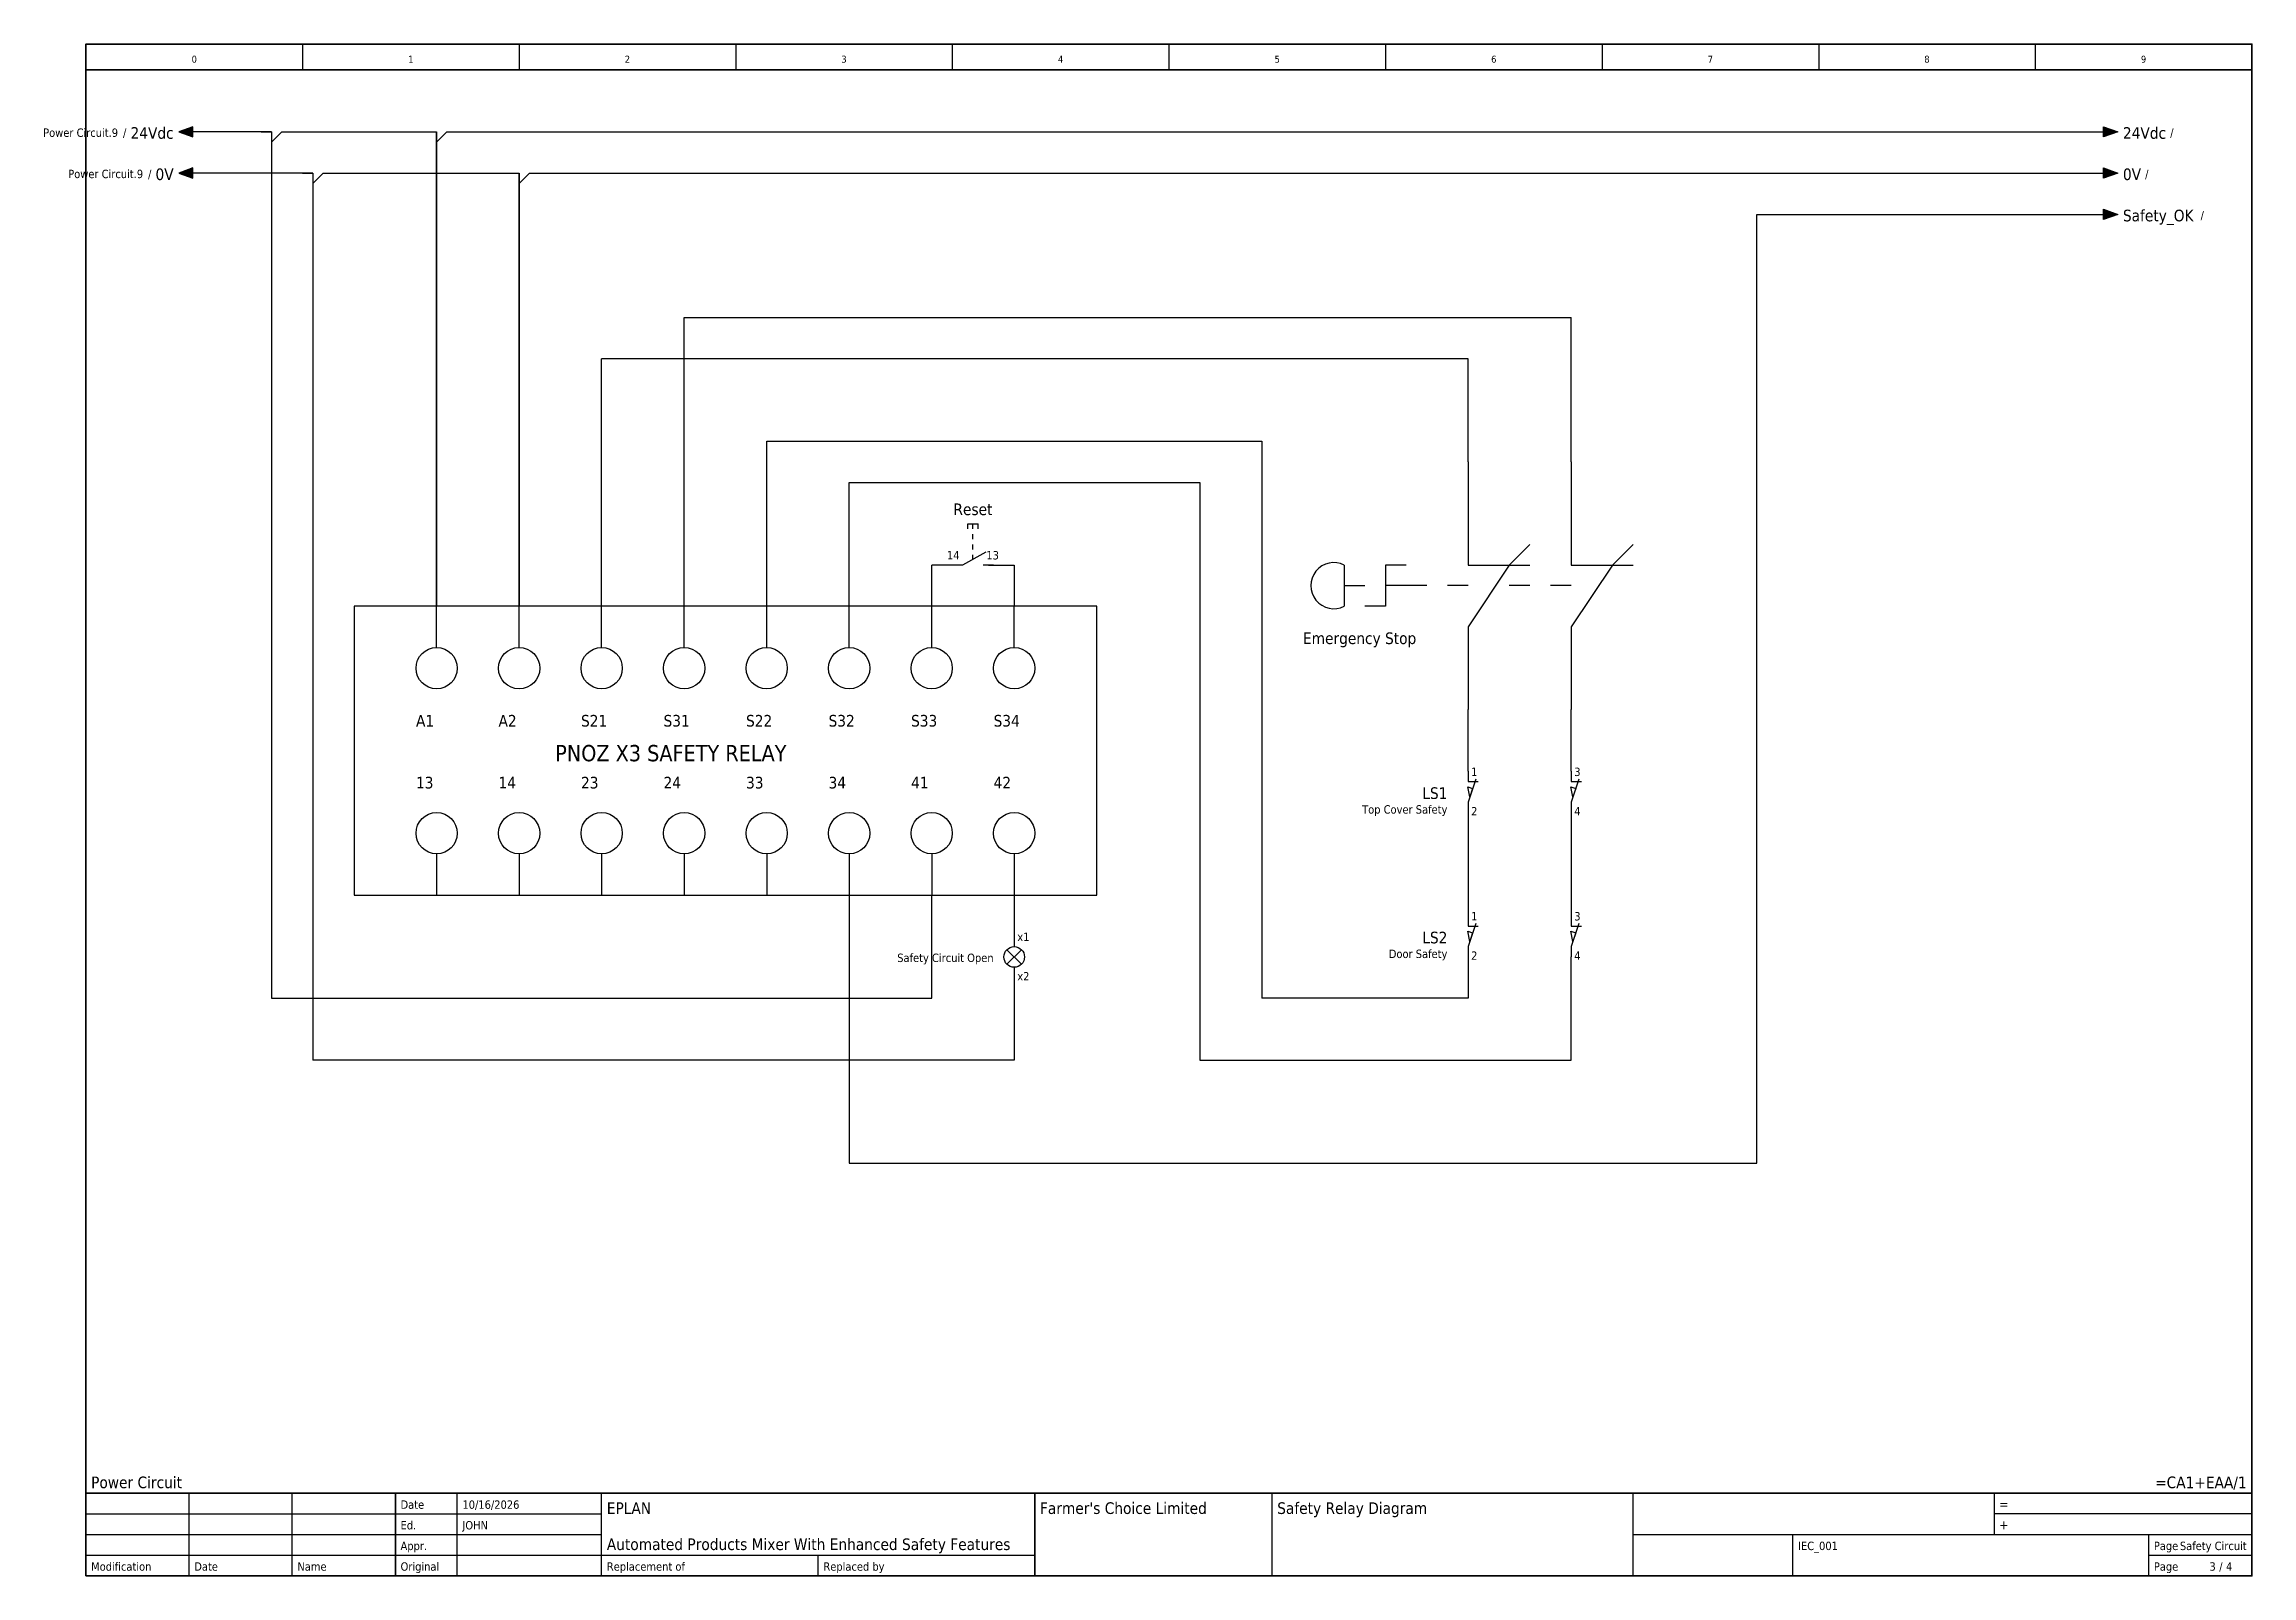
# Model space of a CAD drawing. Header units: millimetres. Extents: x -8 to 420, y 0 to 297.
import ezdxf
from ezdxf.enums import TextEntityAlignment as Align

# ---------------------------------------------------------------- set-up
doc = ezdxf.new("R2010")
doc.units = ezdxf.units.MM
for name, color, linetype, lineweight in [('EPLAN108', 5, 'Continuous', 35), ('EPLAN201', 7, 'Continuous', 35), ('EPLAN300', 5, 'Continuous', 25), ('EPLAN304', 5, 'Continuous', 25), ('EPLAN311', 1, 'Continuous', 25), ('EPLAN400', 5, 'Continuous', 35), ('EPLAN403', 5, 'Continuous', 35), ('EPLAN407', 5, 'Continuous', 35), ('EPLAN420', 7, 'Continuous', 35), ('EPLAN421', 5, 'Continuous', 35), ('EPLAN440', 73, 'Continuous', 35), ('EPLAN442', 73, 'Continuous', 35), ('EPLAN451', 7, 'Continuous', 35), ('EPLAN452', 7, 'Continuous', 35), ('EPLAN453', 7, 'Continuous', 35), ('EPLAN500', 7, 'Continuous', 35), ('EPLAN501', 7, 'Continuous', 35), ('EPLAN502', 7, 'Continuous', 35), ('EPLAN503', 7, 'Continuous', 35), ('EPLAN504', 7, 'Continuous', 35), ('EPLAN512', 3, 'Continuous', 35), ('EPLAN514', 5, 'Continuous', 35)]:
    doc.layers.add(name, color=color, linetype=linetype, lineweight=lineweight)
doc.styles.add('Tahoma', font='')
doc.styles.get('Tahoma').set_extended_font_data('Tahoma')

msp = doc.modelspace()

# ---------------------------------------------------------------- texts
at = {"layer": 'EPLAN108', "color": 5, "style": 'Tahoma'}
msp.add_text('Emergency Stop', height=2.2575, dxfattribs=at).set_placement((236, 180), align=Align.BOTTOM_LEFT)

# ---------------------------------------------------------------- blocks, each defined once
blk = doc.blocks.new('EPLFRAME')
at = {"layer": 'EPLAN201', "linetype": 'Continuous', "lineweight": 25, "ltscale": 4}
for p, q in [((42, 297), (42, 292)), ((84, 297), (84, 292)), ((126, 297), (126, 292)), ((168, 297), (168, 292)), ((210, 297), (210, 292)), ((252, 297), (252, 292)), ((294, 297), (294, 292)), ((336, 297), (336, 292)), ((378, 297), (378, 292)), ((20, 0), (20, 16)), ((40, 0), (40, 16)), ((72, 0), (72, 16)), ((100, 0), (100, 16)), ((230, 0), (230, 16)), ((300, 0), (300, 16)), ((370, 16), (370, 8)), ((0, 12), (100, 12)), ((420, 12), (370, 12)), ((0, 8), (100, 8)), ((300, 8), (420, 8)), ((331, 0), (331, 8)), ((400, 0), (400, 8)), ((0, 4), (184, 4)), ((142, 0), (142, 4)), ((400, 4), (420, 4))]:
    blk.add_line(p, q, dxfattribs=at)
at = {"layer": 'EPLAN201', "linetype": 'Continuous', "lineweight": 35, "ltscale": 4}
for p, q in [((0, 292), (420, 292)), ((0, 16), (420, 16)), ((60, 0), (60, 16)), ((184, 0), (184, 16))]:
    blk.add_line(p, q, dxfattribs=at)
blk.add_lwpolyline([(0, 0), (420, 0), (420, 297), (0, 297)], close=True, dxfattribs=at)
at = {"layer": 'EPLAN201', "color": 7, "style": 'Tahoma'}
for s, height, p in [('Date', 1.625, (61, 13)), ('=', 1.81, (371, 13)), ('Ed.', 1.625, (61, 9)), ('+', 1.81, (371, 9)), ('Appr.', 1.625, (61, 5)), ('Page', 1.625, (401, 5)), ('Modification', 1.6254, (1, 1)), ('Date', 1.625, (21, 1)), ('Name', 1.625, (41, 1)), ('Original', 1.625, (61, 1)), ('Replacement of', 1.6254, (101, 1)), ('Replaced by', 1.6254, (143, 1)), ('Page', 1.625, (401, 1))]:
    blk.add_text(s, height=height, dxfattribs=at).set_placement(p)
blk.add_text('/', height=1.63, dxfattribs=at).set_placement((414, 1), align=Align.CENTER)
at = {"layer": 'EPLAN451', "color": 7, "style": 'Tahoma'}
for tag, p, height in [('14_10014', (101, 12), 2.26), ('14_10015', (185, 12), 2.26), ('14_10011', (101, 5), 2.26), ('14_10013', (332, 5), 1.63), ('14_10151', (73, 1), 1.63), ('14_10300', (415, 1), 1.63)]:
    blk.add_attdef(tag, p, '', height=height, dxfattribs=at)
blk.add_attdef('4_25020', text='', height=1.63, dxfattribs=at).set_placement((413, 1), align=Align.RIGHT)
at = {"layer": 'EPLAN452', "color": 7, "style": 'Tahoma'}
for tag, p, height in [('4_11041', (1, 17), 2.26), ('4_11071[1]', (1, 13), 1.63), ('4_11074[1]', (21, 13), 1.63), ('4_11070[1]', (41, 13), 1.63), ('4_11024', (73, 13), 1.63), ('4_11011', (231, 12), 2.26), ('4_11030', (301, 12), 2.26), ('4_20132_1001', (374, 13), 1.63), ('4_11071[2]', (1, 9), 1.63), ('4_11074[2]', (21, 9), 1.63), ('4_11070[2]', (41, 9), 1.63), ('4_11022', (73, 9), 1.63), ('4_20134_1001', (374, 9), 1.63), ('4_11071[3]', (1, 5), 1.63), ('4_11074[3]', (21, 5), 1.63), ('4_11070[3]', (41, 5), 1.63), ('4_11080', (73, 5), 1.63), ('4_11059', (301, 5), 1.63)]:
    blk.add_attdef(tag, p, '', height=height, dxfattribs=at)
for tag, height, p in [('4_11040', 2.26, (419, 17)), ('4_11000', 1.63, (419, 5)), ('4_11085', 1.63, (141, 1)), ('4_11086', 1.63, (183, 1))]:
    blk.add_attdef(tag, text='', height=height, dxfattribs=at).set_placement(p, align=Align.RIGHT)
at = {"layer": 'EPLAN453', "color": 7, "style": 'Tahoma'}
for tag, p in [('53_19005_1', (21, 293)), ('53_19005', (63, 293)), ('53_19005_8', (105, 293)), ('53_19005_6', (147, 293)), ('53_19005_7', (189, 293)), ('53_19005_9', (231, 293)), ('53_19005_3', (273, 293)), ('53_19005_2', (315, 293)), ('53_19005_4', (357, 293)), ('53_19005_5', (399, 293))]:
    blk.add_attdef(tag, text='', height=1.35, dxfattribs=at).set_placement(p, align=Align.BOTTOM_CENTER)
blk = doc.blocks.new('EPLSYM_LibraryIEC_symbol_Symbol12_Variant0_Placement1')
at = {"layer": 'EPLAN300', "lineweight": 25, "ltscale": 4}
for p, q in [((8, 12), (8, 20)), ((24, 12), (24, 20)), ((40, 12), (40, 20)), ((56, 12), (56, 20)), ((72, 12), (72, 20)), ((88, 12), (88, 20)), ((104, 12), (104, 20)), ((120, 12), (120, 20)), ((8, -28), (8, -36)), ((24, -28), (24, -36)), ((40, -28), (40, -36)), ((56, -28), (56, -36)), ((72, -28), (72, -36)), ((88, -28), (88, -36)), ((104, -28), (104, -36)), ((120, -28), (120, -36))]:
    blk.add_line(p, q, dxfattribs=at)
blk.add_lwpolyline([(-8, -36), (136, -36), (136, 20), (-8, 20)], close=True, dxfattribs=at)
for centre in [(8, 8), (24, 8), (40, 8), (56, 8), (72, 8), (88, 8), (104, 8), (120, 8), (8, -24), (24, -24), (40, -24), (56, -24), (72, -24), (88, -24), (104, -24), (120, -24)]:
    blk.add_circle(centre, 4, dxfattribs=at)
at = {"layer": 'EPLAN300', "color": 5, "style": 'Tahoma'}
for s, p in [('A1', (4, -4)), ('A2', (20, -4)), ('S21', (36, -4)), ('S31', (52, -4)), ('S22', (68, -4)), ('S32', (84, -4)), ('S33', (100, -4)), ('S34', (116, -4)), ('13', (4, -16)), ('14', (20, -16)), ('23', (36, -16)), ('24', (52, -16)), ('33', (68, -16)), ('34', (84, -16)), ('41', (100, -16)), ('42', (116, -16))]:
    blk.add_text(s, height=2.257, dxfattribs=at).set_placement(p, align=Align.BOTTOM_LEFT)
at = {"layer": 'EPLAN300', "color": 1, "style": 'Tahoma'}
blk.add_text('PNOZ X3 SAFETY RELAY', height=3.1605, dxfattribs=at).set_placement((31, -11), align=Align.BOTTOM_LEFT)
at = {"layer": 'EPLAN420', "color": 7, "style": 'Tahoma'}
for tag, p in [('17_20028[1]', (8.5, 18.8)), ('17_20028[2]', (24.5, 18.8)), ('17_20028[3]', (40.5, 18.8)), ('17_20028[4]', (56.5, 18.8)), ('17_20028[5]', (72.5, 18.8)), ('17_20028[6]', (88.5, 18.8)), ('17_20028[7]', (104.5, 18.8)), ('17_20028[8]', (120.5, 18.8)), ('17_20028[9]', (8.5, -37.7)), ('17_20028[10]', (24.5, -37.7)), ('17_20028[11]', (40.5, -37.7)), ('17_20028[12]', (56.5, -37.7)), ('17_20028[13]', (72.5, -37.7)), ('17_20028[14]', (88.5, -37.7)), ('17_20028[15]', (104.5, -37.7)), ('17_20028[16]', (120.5, -37.7))]:
    blk.add_attdef(tag, text='', height=1.63, dxfattribs=at).set_placement(p, align=Align.BOTTOM_LEFT)
at = {"layer": 'EPLAN421', "color": 5, "style": 'Tahoma'}
for tag, p in [('17_20029[1]', (8.5, 21.5)), ('17_20029[2]', (24.5, 21.5)), ('17_20029[3]', (40.5, 21.5)), ('17_20029[4]', (56.5, 21.5)), ('17_20029[5]', (72.5, 21.5)), ('17_20029[6]', (88.5, 21.5)), ('17_20029[7]', (104.5, 21.5)), ('17_20029[8]', (120.5, 21.5)), ('17_20029[9]', (8.5, -39.65)), ('17_20029[10]', (24.5, -39.65)), ('17_20029[11]', (40.5, -39.65)), ('17_20029[12]', (56.5, -39.65)), ('17_20029[13]', (72.5, -39.65)), ('17_20029[14]', (88.5, -39.65)), ('17_20029[15]', (104.5, -39.65)), ('17_20029[16]', (120.5, -39.65))]:
    blk.add_attdef(tag, text='', height=1.17, dxfattribs=at).set_placement(p, align=Align.BOTTOM_LEFT)
blk = doc.blocks.new('EPLSYM_LibrarySPECIAL_Symbol4_Variant0_Placement1')
at = {"layer": 'EPLAN304', "lineweight": 25, "ltscale": 4}
blk.add_line((0, 0), (0, 92), dxfattribs=at)
at = {"layer": 'EPLAN407', "color": 5, "style": 'Tahoma'}
blk.add_attdef('17_20010', text='', height=2.26, dxfattribs=at).set_placement((0, 20.4), align=Align.BOTTOM_RIGHT)
at = {"layer": 'EPLAN440', "color": 73, "style": 'Tahoma'}
blk.add_attdef('17_20300', text='', height=1.63, dxfattribs=at).set_placement((0, 17.7), align=Align.BOTTOM_RIGHT)
at = {"layer": 'EPLAN501', "color": 7, "style": 'Tahoma'}
blk.add_attdef('17_20011', text='', height=1.63, dxfattribs=at).set_placement((0, 0), align=Align.BOTTOM_RIGHT)
at = {"layer": 'EPLAN514', "color": 5, "style": 'Tahoma'}
for tag, p in [('17_20040', (0, 13.95)), ('17_20041', (0, 10.2)), ('17_20053', (0, 6.45)), ('17_20044', (0, 2.7))]:
    blk.add_attdef(tag, text='', height=2.26, dxfattribs=at).set_placement(p, align=Align.BOTTOM_RIGHT)
blk = doc.blocks.new('EPLSYM_LibraryIEC_symbol_Symbol40_Variant0_Placement1')
at = {"layer": 'EPLAN300', "linetype": 'Continuous', "lineweight": 25}
for p, q in [((0, 4), (0, 2)), ((0, -2), (0, -4))]:
    blk.add_line(p, q, dxfattribs=at)
at = {"layer": 'EPLAN300', "linetype": 'Continuous', "lineweight": 25, "ltscale": 4}
for p, q in [((1.5, 2.5), (0, -2)), ((0, 2), (2, 2))]:
    blk.add_line(p, q, dxfattribs=at)
blk.add_lwpolyline([(-0.05, 0.99), (0.88, 0.66), (0.35, -0.97), (-0.05, 0.99)], dxfattribs=at)
at = {"layer": 'EPLAN400', "color": 5, "style": 'Tahoma'}
blk.add_attdef('17_20010', text='', height=2.26, dxfattribs=at).set_placement((-4, -0.23), align=Align.MIDDLE_RIGHT)
at = {"layer": 'EPLAN420', "color": 7, "style": 'Tahoma'}
blk.add_attdef('17_20028[1]', text='', height=1.63, dxfattribs=at).set_placement((0.6, 2.6), align=Align.BOTTOM_LEFT)
blk.add_attdef('17_20028[2]', text='', height=1.63, dxfattribs=at).set_placement((0.6, -2.93), align=Align.TOP_LEFT)
at = {"layer": 'EPLAN421', "color": 5, "style": 'Tahoma'}
blk.add_attdef('17_20029[1]', text='', height=1.17, dxfattribs=at).set_placement((0.6, 5.3), align=Align.BOTTOM_LEFT)
blk.add_attdef('17_20029[2]', text='', height=1.17, dxfattribs=at).set_placement((0.6, -5.53), align=Align.TOP_LEFT)
at = {"layer": 'EPLAN440', "color": 73, "style": 'Tahoma'}
blk.add_attdef('17_20300', text='', height=1.63, dxfattribs=at).set_placement((-4, -3.39), align=Align.MIDDLE_RIGHT)
at = {"layer": 'EPLAN500', "color": 7, "style": 'Tahoma'}
blk.add_attdef('17_20027', text='', height=1.63, dxfattribs=at).set_placement((-4, -6.09), align=Align.MIDDLE_RIGHT)
at = {"layer": 'EPLAN501', "color": 7, "style": 'Tahoma'}
blk.add_attdef('17_20011', text='', height=1.63, dxfattribs=at).set_placement((-4, -11.49), align=Align.MIDDLE_RIGHT)
at = {"layer": 'EPLAN502', "color": 7, "style": 'Tahoma'}
blk.add_attdef('17_20025', text='', height=1.63, dxfattribs=at).set_placement((-4, -14.19), align=Align.MIDDLE_RIGHT)
at = {"layer": 'EPLAN503', "color": 7, "style": 'Tahoma'}
blk.add_attdef('17_20024', text='', height=1.63, dxfattribs=at).set_placement((-4, -16.89), align=Align.MIDDLE_RIGHT)
at = {"layer": 'EPLAN504', "color": 7, "style": 'Tahoma'}
blk.add_attdef('17_20901[1]', text='', height=1.63, dxfattribs=at).set_placement((-4, -8.79), align=Align.MIDDLE_RIGHT)
at = {"layer": 'EPLAN512', "color": 3, "style": 'Tahoma'}
blk.add_attdef('17_20201[1]', text='', height=1.63, dxfattribs=at).set_placement((-4, -19.59), align=Align.MIDDLE_RIGHT)
blk = doc.blocks.new('EPLSYM_LibraryIEC_symbol_Symbol15_Variant0_Placement1')
at = {"layer": 'EPLAN300', "lineweight": 25, "ltscale": 4}
for p, q in [((4, 24), (4, 4)), ((24, 24), (24, 4)), ((12, 4), (16, 8)), ((32, 4), (36, 8)), ((-20, 4), (-20, -4)), ((-20, 0), (-16, 0)), ((-8, 4), (-12, 4)), ((-12, 4), (-12, -4)), ((-4, 0), (-12, 0)), ((4, 0), (0, 0)), ((12, 4), (4, -8)), ((4, 4), (16, 4)), ((16, 0), (12, 0)), ((24, 0), (20, 0)), ((32, 4), (24, -8)), ((24, 4), (36, 4)), ((-12, -4), (-16, -4)), ((4, -8), (4, -24)), ((24, -8), (24, -24))]:
    blk.add_line(p, q, dxfattribs=at)
blk.add_arc((-22, 0), 4.47, 63.4349, 296.5651, dxfattribs=at)
at = {"layer": 'EPLAN420', "color": 7, "style": 'Tahoma'}
for tag, p in [('17_20028[1]', (4.5, 22.8)), ('17_20028[3]', (24.5, 22.8)), ('17_20028[2]', (4.5, -25.7)), ('17_20028[4]', (24.5, -25.7))]:
    blk.add_attdef(tag, text='', height=1.63, dxfattribs=at).set_placement(p, align=Align.BOTTOM_LEFT)
at = {"layer": 'EPLAN421', "color": 5, "style": 'Tahoma'}
for tag, p in [('17_20029[1]', (4.5, 25.5)), ('17_20029[3]', (24.5, 25.5)), ('17_20029[2]', (4.5, -27.65)), ('17_20029[4]', (24.5, -27.65))]:
    blk.add_attdef(tag, text='', height=1.17, dxfattribs=at).set_placement(p, align=Align.BOTTOM_LEFT)
blk = doc.blocks.new('EPLSYM_LibrarySPECIAL_Symbol4_Variant0_Placement1_1')
at = {"layer": 'EPLAN304', "lineweight": 25, "ltscale": 4}
blk.add_line((0, 8), (0, 0), dxfattribs=at)
at = {"layer": 'EPLAN407', "color": 5, "style": 'Tahoma'}
blk.add_attdef('17_20010', text='', height=2.26, dxfattribs=at).set_placement((0, 20.4), align=Align.BOTTOM_RIGHT)
at = {"layer": 'EPLAN440', "color": 73, "style": 'Tahoma'}
blk.add_attdef('17_20300', text='', height=1.63, dxfattribs=at).set_placement((0, 17.7), align=Align.BOTTOM_RIGHT)
at = {"layer": 'EPLAN501', "color": 7, "style": 'Tahoma'}
blk.add_attdef('17_20011', text='', height=1.63, dxfattribs=at).set_placement((0, 0), align=Align.BOTTOM_RIGHT)
at = {"layer": 'EPLAN514', "color": 5, "style": 'Tahoma'}
for tag, p in [('17_20040', (0, 13.95)), ('17_20041', (0, 10.2)), ('17_20053', (0, 6.45)), ('17_20044', (0, 2.7))]:
    blk.add_attdef(tag, text='', height=2.26, dxfattribs=at).set_placement(p, align=Align.BOTTOM_RIGHT)
blk = doc.blocks.new('EPLSYM_LibrarySPECIAL_Symbol4_Variant0_Placement1_2')
at = {"layer": 'EPLAN304', "lineweight": 25, "ltscale": 4}
blk.add_line((40, 0), (0, 0), dxfattribs=at)
at = {"layer": 'EPLAN407', "color": 5, "style": 'Tahoma'}
blk.add_attdef('17_20010', text='', height=2.26, dxfattribs=at).set_placement((0, 20.4), align=Align.BOTTOM_RIGHT)
at = {"layer": 'EPLAN440', "color": 73, "style": 'Tahoma'}
blk.add_attdef('17_20300', text='', height=1.63, dxfattribs=at).set_placement((0, 17.7), align=Align.BOTTOM_RIGHT)
at = {"layer": 'EPLAN501', "color": 7, "style": 'Tahoma'}
blk.add_attdef('17_20011', text='', height=1.63, dxfattribs=at).set_placement((0, 0), align=Align.BOTTOM_RIGHT)
at = {"layer": 'EPLAN514', "color": 5, "style": 'Tahoma'}
for tag, p in [('17_20040', (0, 13.95)), ('17_20041', (0, 10.2)), ('17_20053', (0, 6.45)), ('17_20044', (0, 2.7))]:
    blk.add_attdef(tag, text='', height=2.26, dxfattribs=at).set_placement(p, align=Align.BOTTOM_RIGHT)
blk = doc.blocks.new('EPLSYM_LibrarySPECIAL_Symbol4_Variant0_Placement1_3')
at = {"layer": 'EPLAN304', "lineweight": 25, "ltscale": 4}
blk.add_line((0, 0), (0, -96), dxfattribs=at)
at = {"layer": 'EPLAN407', "color": 5, "style": 'Tahoma'}
blk.add_attdef('17_20010', text='', height=2.26, dxfattribs=at).set_placement((0, 20.4), align=Align.BOTTOM_RIGHT)
at = {"layer": 'EPLAN440', "color": 73, "style": 'Tahoma'}
blk.add_attdef('17_20300', text='', height=1.63, dxfattribs=at).set_placement((0, 17.7), align=Align.BOTTOM_RIGHT)
at = {"layer": 'EPLAN501', "color": 7, "style": 'Tahoma'}
blk.add_attdef('17_20011', text='', height=1.63, dxfattribs=at).set_placement((0, 0), align=Align.BOTTOM_RIGHT)
at = {"layer": 'EPLAN514', "color": 5, "style": 'Tahoma'}
for tag, p in [('17_20040', (0, 13.95)), ('17_20041', (0, 10.2)), ('17_20053', (0, 6.45)), ('17_20044', (0, 2.7))]:
    blk.add_attdef(tag, text='', height=2.26, dxfattribs=at).set_placement(p, align=Align.BOTTOM_RIGHT)
blk = doc.blocks.new('EPLSYM_LibrarySPECIAL_Symbol4_Variant0_Placement1_4')
at = {"layer": 'EPLAN304', "lineweight": 25, "ltscale": 4}
blk.add_line((0, 0), (0, -100), dxfattribs=at)
at = {"layer": 'EPLAN407', "color": 5, "style": 'Tahoma'}
blk.add_attdef('17_20010', text='', height=2.26, dxfattribs=at).set_placement((0, 20.4), align=Align.BOTTOM_RIGHT)
at = {"layer": 'EPLAN440', "color": 73, "style": 'Tahoma'}
blk.add_attdef('17_20300', text='', height=1.63, dxfattribs=at).set_placement((0, 17.7), align=Align.BOTTOM_RIGHT)
at = {"layer": 'EPLAN501', "color": 7, "style": 'Tahoma'}
blk.add_attdef('17_20011', text='', height=1.63, dxfattribs=at).set_placement((0, 0), align=Align.BOTTOM_RIGHT)
at = {"layer": 'EPLAN514', "color": 5, "style": 'Tahoma'}
for tag, p in [('17_20040', (0, 13.95)), ('17_20041', (0, 10.2)), ('17_20053', (0, 6.45)), ('17_20044', (0, 2.7))]:
    blk.add_attdef(tag, text='', height=2.26, dxfattribs=at).set_placement(p, align=Align.BOTTOM_RIGHT)
blk = doc.blocks.new('EPLSYM_LibrarySPECIAL_Symbol4_Variant0_Placement1_5')
at = {"layer": 'EPLAN304', "lineweight": 25, "ltscale": 4}
blk.add_line((0, 0), (72, 0), dxfattribs=at)
at = {"layer": 'EPLAN407', "color": 5, "style": 'Tahoma'}
blk.add_attdef('17_20010', text='', height=2.26, dxfattribs=at).set_placement((0, 20.4), align=Align.BOTTOM_RIGHT)
at = {"layer": 'EPLAN440', "color": 73, "style": 'Tahoma'}
blk.add_attdef('17_20300', text='', height=1.63, dxfattribs=at).set_placement((0, 17.7), align=Align.BOTTOM_RIGHT)
at = {"layer": 'EPLAN501', "color": 7, "style": 'Tahoma'}
blk.add_attdef('17_20011', text='', height=1.63, dxfattribs=at).set_placement((0, 0), align=Align.BOTTOM_RIGHT)
at = {"layer": 'EPLAN514', "color": 5, "style": 'Tahoma'}
for tag, p in [('17_20040', (0, 13.95)), ('17_20041', (0, 10.2)), ('17_20053', (0, 6.45)), ('17_20044', (0, 2.7))]:
    blk.add_attdef(tag, text='', height=2.26, dxfattribs=at).set_placement(p, align=Align.BOTTOM_RIGHT)
blk = doc.blocks.new('EPLSYM_LibrarySPECIAL_Symbol4_Variant0_Placement1_6')
at = {"layer": 'EPLAN304', "lineweight": 25, "ltscale": 4}
blk.add_line((0, 0), (0, 20), dxfattribs=at)
at = {"layer": 'EPLAN407', "color": 5, "style": 'Tahoma'}
blk.add_attdef('17_20010', text='', height=2.26, dxfattribs=at).set_placement((0, 20.4), align=Align.BOTTOM_RIGHT)
at = {"layer": 'EPLAN440', "color": 73, "style": 'Tahoma'}
blk.add_attdef('17_20300', text='', height=1.63, dxfattribs=at).set_placement((0, 17.7), align=Align.BOTTOM_RIGHT)
at = {"layer": 'EPLAN501', "color": 7, "style": 'Tahoma'}
blk.add_attdef('17_20011', text='', height=1.63, dxfattribs=at).set_placement((0, 0), align=Align.BOTTOM_RIGHT)
at = {"layer": 'EPLAN514', "color": 5, "style": 'Tahoma'}
for tag, p in [('17_20040', (0, 13.95)), ('17_20041', (0, 10.2)), ('17_20053', (0, 6.45)), ('17_20044', (0, 2.7))]:
    blk.add_attdef(tag, text='', height=2.26, dxfattribs=at).set_placement(p, align=Align.BOTTOM_RIGHT)
blk = doc.blocks.new('EPLSYM_LibrarySPECIAL_Symbol4_Variant0_Placement1_7')
at = {"layer": 'EPLAN304', "lineweight": 25, "ltscale": 4}
blk.add_line((0, 0), (0, 4), dxfattribs=at)
at = {"layer": 'EPLAN407', "color": 5, "style": 'Tahoma'}
blk.add_attdef('17_20010', text='', height=2.26, dxfattribs=at).set_placement((0, 20.4), align=Align.BOTTOM_RIGHT)
at = {"layer": 'EPLAN440', "color": 73, "style": 'Tahoma'}
blk.add_attdef('17_20300', text='', height=1.63, dxfattribs=at).set_placement((0, 17.7), align=Align.BOTTOM_RIGHT)
at = {"layer": 'EPLAN501', "color": 7, "style": 'Tahoma'}
blk.add_attdef('17_20011', text='', height=1.63, dxfattribs=at).set_placement((0, 0), align=Align.BOTTOM_RIGHT)
at = {"layer": 'EPLAN514', "color": 5, "style": 'Tahoma'}
for tag, p in [('17_20040', (0, 13.95)), ('17_20041', (0, 10.2)), ('17_20053', (0, 6.45)), ('17_20044', (0, 2.7))]:
    blk.add_attdef(tag, text='', height=2.26, dxfattribs=at).set_placement(p, align=Align.BOTTOM_RIGHT)
blk = doc.blocks.new('EPLSYM_LibrarySPECIAL_Symbol4_Variant0_Placement1_8')
at = {"layer": 'EPLAN304', "lineweight": 25, "ltscale": 4}
blk.add_line((0, 0), (0, 16), dxfattribs=at)
at = {"layer": 'EPLAN407', "color": 5, "style": 'Tahoma'}
blk.add_attdef('17_20010', text='', height=2.26, dxfattribs=at).set_placement((0, 20.4), align=Align.BOTTOM_RIGHT)
at = {"layer": 'EPLAN440', "color": 73, "style": 'Tahoma'}
blk.add_attdef('17_20300', text='', height=1.63, dxfattribs=at).set_placement((0, 17.7), align=Align.BOTTOM_RIGHT)
at = {"layer": 'EPLAN501', "color": 7, "style": 'Tahoma'}
blk.add_attdef('17_20011', text='', height=1.63, dxfattribs=at).set_placement((0, 0), align=Align.BOTTOM_RIGHT)
at = {"layer": 'EPLAN514', "color": 5, "style": 'Tahoma'}
for tag, p in [('17_20040', (0, 13.95)), ('17_20041', (0, 10.2)), ('17_20053', (0, 6.45)), ('17_20044', (0, 2.7))]:
    blk.add_attdef(tag, text='', height=2.26, dxfattribs=at).set_placement(p, align=Align.BOTTOM_RIGHT)
blk = doc.blocks.new('EPLSYM_LibrarySPECIAL_Symbol4_Variant0_Placement1_9')
at = {"layer": 'EPLAN304', "lineweight": 25, "ltscale": 4}
blk.add_line((0, 0), (0, 20), dxfattribs=at)
at = {"layer": 'EPLAN407', "color": 5, "style": 'Tahoma'}
blk.add_attdef('17_20010', text='', height=2.26, dxfattribs=at).set_placement((0, 20.4), align=Align.BOTTOM_RIGHT)
at = {"layer": 'EPLAN440', "color": 73, "style": 'Tahoma'}
blk.add_attdef('17_20300', text='', height=1.63, dxfattribs=at).set_placement((0, 17.7), align=Align.BOTTOM_RIGHT)
at = {"layer": 'EPLAN501', "color": 7, "style": 'Tahoma'}
blk.add_attdef('17_20011', text='', height=1.63, dxfattribs=at).set_placement((0, 0), align=Align.BOTTOM_RIGHT)
at = {"layer": 'EPLAN514', "color": 5, "style": 'Tahoma'}
for tag, p in [('17_20040', (0, 13.95)), ('17_20041', (0, 10.2)), ('17_20053', (0, 6.45)), ('17_20044', (0, 2.7))]:
    blk.add_attdef(tag, text='', height=2.26, dxfattribs=at).set_placement(p, align=Align.BOTTOM_RIGHT)
blk = doc.blocks.new('EPLSYM_LibraryIEC_symbol_Symbol46_Variant0_Placement1')
at = {"layer": 'EPLAN300', "linetype": 'Continuous', "lineweight": 25, "ltscale": 4}
for p, q in [((-1.4, 1.4), (1.4, -1.4)), ((1.4, 1.4), (-1.4, -1.4)), ((0, 4), (0, 2)), ((0, -2), (0, -4))]:
    blk.add_line(p, q, dxfattribs=at)
blk.add_circle((0, 0), 2, dxfattribs=at)
at = {"layer": 'EPLAN400', "color": 5, "style": 'Tahoma'}
blk.add_attdef('17_20010', text='', height=2.2575, dxfattribs=at).set_placement((-4, -0.22575), align=Align.MIDDLE_RIGHT)
at = {"layer": 'EPLAN420', "color": 7, "style": 'Tahoma'}
blk.add_attdef('17_20028[1]', text='', height=1.6254, dxfattribs=at).set_placement((0.6, 2.6), align=Align.BOTTOM_LEFT)
blk.add_attdef('17_20028[2]', text='', height=1.6254, dxfattribs=at).set_placement((0.6, -2.92508), align=Align.TOP_LEFT)
at = {"layer": 'EPLAN421', "color": 5, "style": 'Tahoma'}
blk.add_attdef('17_20029[1]', text='', height=1.1739, dxfattribs=at).set_placement((0.6, 5.3), align=Align.BOTTOM_LEFT)
blk.add_attdef('17_20029[2]', text='', height=1.1739, dxfattribs=at).set_placement((0.6, -5.53478), align=Align.TOP_LEFT)
at = {"layer": 'EPLAN440', "color": 73, "style": 'Tahoma'}
blk.add_attdef('17_20300', text='', height=1.6254, dxfattribs=at).set_placement((-4, -3.38754), align=Align.MIDDLE_RIGHT)
at = {"layer": 'EPLAN500', "color": 7, "style": 'Tahoma'}
blk.add_attdef('17_20027', text='', height=1.6254, dxfattribs=at).set_placement((-4, -6.08754), align=Align.MIDDLE_RIGHT)
at = {"layer": 'EPLAN501', "color": 7, "style": 'Tahoma'}
blk.add_attdef('17_20011', text='', height=1.6254, dxfattribs=at).set_placement((-4, -11.48754), align=Align.MIDDLE_RIGHT)
at = {"layer": 'EPLAN502', "color": 7, "style": 'Tahoma'}
blk.add_attdef('17_20025', text='', height=1.6254, dxfattribs=at).set_placement((-4, -14.18754), align=Align.MIDDLE_RIGHT)
at = {"layer": 'EPLAN503', "color": 7, "style": 'Tahoma'}
blk.add_attdef('17_20024', text='', height=1.6254, dxfattribs=at).set_placement((-4, -16.88754), align=Align.MIDDLE_RIGHT)
at = {"layer": 'EPLAN504', "color": 7, "style": 'Tahoma'}
blk.add_attdef('17_20901[1]', text='', height=1.6254, dxfattribs=at).set_placement((-4, -8.78754), align=Align.MIDDLE_RIGHT)
at = {"layer": 'EPLAN512', "color": 3, "style": 'Tahoma'}
blk.add_attdef('17_20201[1]', text='', height=1.6254, dxfattribs=at).set_placement((-4, -19.58754), align=Align.MIDDLE_RIGHT)
blk = doc.blocks.new('EPLSYM_LibrarySPECIAL_Symbol4_Variant0_Placement1_10')
at = {"layer": 'EPLAN304', "lineweight": 25, "ltscale": 4}
blk.add_line((0, 0), (0, -4), dxfattribs=at)
at = {"layer": 'EPLAN407', "color": 5, "style": 'Tahoma'}
blk.add_attdef('17_20010', text='', height=2.26, dxfattribs=at).set_placement((0, 20.4), align=Align.BOTTOM_RIGHT)
at = {"layer": 'EPLAN440', "color": 73, "style": 'Tahoma'}
blk.add_attdef('17_20300', text='', height=1.63, dxfattribs=at).set_placement((0, 17.7), align=Align.BOTTOM_RIGHT)
at = {"layer": 'EPLAN501', "color": 7, "style": 'Tahoma'}
blk.add_attdef('17_20011', text='', height=1.63, dxfattribs=at).set_placement((0, 0), align=Align.BOTTOM_RIGHT)
at = {"layer": 'EPLAN514', "color": 5, "style": 'Tahoma'}
for tag, p in [('17_20040', (0, 13.95)), ('17_20041', (0, 10.2)), ('17_20053', (0, 6.45)), ('17_20044', (0, 2.7))]:
    blk.add_attdef(tag, text='', height=2.26, dxfattribs=at).set_placement(p, align=Align.BOTTOM_RIGHT)
blk = doc.blocks.new('EPLSYM_LibraryIEC_symbol_Symbol35_Variant3_Placement1')
at = {"layer": 'EPLAN300', "linetype": 'Continuous', "lineweight": 25, "ltscale": 4}
for p, q in [((-1, 7), (-1, 8)), ((-1, 8), (1, 8)), ((0, 7), (0, 8)), ((0, 5), (0, 6)), ((1, 7), (1, 8)), ((2.5, 2.5), (-2, 0)), ((0, 3), (0, 4)), ((0, 1.12), (0, 2))]:
    blk.add_line(p, q, dxfattribs=at)
at = {"layer": 'EPLAN300', "linetype": 'Continuous', "lineweight": 25}
for p, q in [((4, 0), (2, 0)), ((-2, 0), (-4, 0))]:
    blk.add_line(p, q, dxfattribs=at)
at = {"layer": 'EPLAN400', "color": 5, "style": 'Tahoma'}
blk.add_attdef('17_20010', text='', height=2.26, dxfattribs=at).set_placement((0, 9), align=Align.BOTTOM_CENTER)
at = {"layer": 'EPLAN420', "color": 7, "style": 'Tahoma'}
blk.add_attdef('17_20028[2]', text='', height=1.63, dxfattribs=at).set_placement((-2.6, 0.6), align=Align.BOTTOM_RIGHT)
blk.add_attdef('17_20028[1]', text='', height=1.63, dxfattribs=at).set_placement((2.6, 0.6), align=Align.BOTTOM_LEFT)
at = {"layer": 'EPLAN421', "color": 5, "style": 'Tahoma'}
blk.add_attdef('17_20029[2]', text='', height=1.17, dxfattribs=at).set_placement((-2.6, 3.3), align=Align.BOTTOM_RIGHT)
blk.add_attdef('17_20029[1]', text='', height=1.17, dxfattribs=at).set_placement((2.6, 3.3), align=Align.BOTTOM_LEFT)
at = {"layer": 'EPLAN440', "color": 73, "style": 'Tahoma'}
blk.add_attdef('17_20300', text='', height=1.63, dxfattribs=at).set_placement((0, -12.8), align=Align.CENTER)
at = {"layer": 'EPLAN500', "color": 7, "style": 'Tahoma'}
blk.add_attdef('17_20027', text='', height=1.63, dxfattribs=at).set_placement((0, -2.33), align=Align.TOP_CENTER)
at = {"layer": 'EPLAN501', "color": 7, "style": 'Tahoma'}
blk.add_attdef('17_20011', text='', height=1.63, dxfattribs=at).set_placement((0, 12.75), align=Align.BOTTOM_CENTER)
at = {"layer": 'EPLAN502', "color": 7, "style": 'Tahoma'}
blk.add_attdef('17_20025', text='', height=1.63, dxfattribs=at).set_placement((0, -7.4), align=Align.CENTER)
at = {"layer": 'EPLAN503', "color": 7, "style": 'Tahoma'}
blk.add_attdef('17_20024', text='', height=1.63, dxfattribs=at).set_placement((0, -4.7), align=Align.CENTER)
at = {"layer": 'EPLAN504', "color": 7, "style": 'Tahoma'}
blk.add_attdef('17_20901[1]', text='', height=1.63, dxfattribs=at).set_placement((0, -10.1), align=Align.CENTER)
at = {"layer": 'EPLAN512', "color": 3, "style": 'Tahoma'}
blk.add_attdef('17_20201[1]', text='', height=1.63, dxfattribs=at).set_placement((0, -15.5), align=Align.CENTER)
blk = doc.blocks.new('EPLSYM_LibrarySPECIAL_Symbol4_Variant0_Placement1_11')
at = {"layer": 'EPLAN304', "lineweight": 25, "ltscale": 4}
blk.add_line((4, 0), (0, 0), dxfattribs=at)
at = {"layer": 'EPLAN407', "color": 5, "style": 'Tahoma'}
blk.add_attdef('17_20010', text='', height=2.26, dxfattribs=at).set_placement((0, 20.4), align=Align.BOTTOM_RIGHT)
at = {"layer": 'EPLAN440', "color": 73, "style": 'Tahoma'}
blk.add_attdef('17_20300', text='', height=1.63, dxfattribs=at).set_placement((0, 17.7), align=Align.BOTTOM_RIGHT)
at = {"layer": 'EPLAN501', "color": 7, "style": 'Tahoma'}
blk.add_attdef('17_20011', text='', height=1.63, dxfattribs=at).set_placement((0, 0), align=Align.BOTTOM_RIGHT)
at = {"layer": 'EPLAN514', "color": 5, "style": 'Tahoma'}
for tag, p in [('17_20040', (0, 13.95)), ('17_20041', (0, 10.2)), ('17_20053', (0, 6.45)), ('17_20044', (0, 2.7))]:
    blk.add_attdef(tag, text='', height=2.26, dxfattribs=at).set_placement(p, align=Align.BOTTOM_RIGHT)
blk = doc.blocks.new('EPLSYM_LibrarySPECIAL_Symbol4_Variant0_Placement1_12')
at = {"layer": 'EPLAN304', "lineweight": 25, "ltscale": 4}
blk.add_line((0, 0), (0, 8), dxfattribs=at)
at = {"layer": 'EPLAN407', "color": 5, "style": 'Tahoma'}
blk.add_attdef('17_20010', text='', height=2.26, dxfattribs=at).set_placement((0, 20.4), align=Align.BOTTOM_RIGHT)
at = {"layer": 'EPLAN440', "color": 73, "style": 'Tahoma'}
blk.add_attdef('17_20300', text='', height=1.63, dxfattribs=at).set_placement((0, 17.7), align=Align.BOTTOM_RIGHT)
at = {"layer": 'EPLAN501', "color": 7, "style": 'Tahoma'}
blk.add_attdef('17_20011', text='', height=1.63, dxfattribs=at).set_placement((0, 0), align=Align.BOTTOM_RIGHT)
at = {"layer": 'EPLAN514', "color": 5, "style": 'Tahoma'}
for tag, p in [('17_20040', (0, 13.95)), ('17_20041', (0, 10.2)), ('17_20053', (0, 6.45)), ('17_20044', (0, 2.7))]:
    blk.add_attdef(tag, text='', height=2.26, dxfattribs=at).set_placement(p, align=Align.BOTTOM_RIGHT)
blk = doc.blocks.new('EPLSYM_LibrarySPECIAL_Symbol4_Variant0_Placement1_13')
at = {"layer": 'EPLAN304', "lineweight": 25, "ltscale": 4}
blk.add_line((0, 0), (5, 0), dxfattribs=at)
at = {"layer": 'EPLAN407', "color": 5, "style": 'Tahoma'}
blk.add_attdef('17_20010', text='', height=2.26, dxfattribs=at).set_placement((0, 20.4), align=Align.BOTTOM_RIGHT)
at = {"layer": 'EPLAN440', "color": 73, "style": 'Tahoma'}
blk.add_attdef('17_20300', text='', height=1.63, dxfattribs=at).set_placement((0, 17.7), align=Align.BOTTOM_RIGHT)
at = {"layer": 'EPLAN501', "color": 7, "style": 'Tahoma'}
blk.add_attdef('17_20011', text='', height=1.63, dxfattribs=at).set_placement((0, 0), align=Align.BOTTOM_RIGHT)
at = {"layer": 'EPLAN514', "color": 5, "style": 'Tahoma'}
for tag, p in [('17_20040', (0, 13.95)), ('17_20041', (0, 10.2)), ('17_20053', (0, 6.45)), ('17_20044', (0, 2.7))]:
    blk.add_attdef(tag, text='', height=2.26, dxfattribs=at).set_placement(p, align=Align.BOTTOM_RIGHT)
blk = doc.blocks.new('EPLSYM_LibrarySPECIAL_Symbol4_Variant0_Placement1_14')
at = {"layer": 'EPLAN304', "lineweight": 25, "ltscale": 4}
blk.add_line((0, 0), (0, -8), dxfattribs=at)
at = {"layer": 'EPLAN407', "color": 5, "style": 'Tahoma'}
blk.add_attdef('17_20010', text='', height=2.26, dxfattribs=at).set_placement((0, 20.4), align=Align.BOTTOM_RIGHT)
at = {"layer": 'EPLAN440', "color": 73, "style": 'Tahoma'}
blk.add_attdef('17_20300', text='', height=1.63, dxfattribs=at).set_placement((0, 17.7), align=Align.BOTTOM_RIGHT)
at = {"layer": 'EPLAN501', "color": 7, "style": 'Tahoma'}
blk.add_attdef('17_20011', text='', height=1.63, dxfattribs=at).set_placement((0, 0), align=Align.BOTTOM_RIGHT)
at = {"layer": 'EPLAN514', "color": 5, "style": 'Tahoma'}
for tag, p in [('17_20040', (0, 13.95)), ('17_20041', (0, 10.2)), ('17_20053', (0, 6.45)), ('17_20044', (0, 2.7))]:
    blk.add_attdef(tag, text='', height=2.26, dxfattribs=at).set_placement(p, align=Align.BOTTOM_RIGHT)
blk = doc.blocks.new('EPLSYM_LibrarySPECIAL_Symbol4_Variant0_Placement1_15')
at = {"layer": 'EPLAN304', "lineweight": 25, "ltscale": 4}
blk.add_line((0, 0), (0, -12), dxfattribs=at)
at = {"layer": 'EPLAN407', "color": 5, "style": 'Tahoma'}
blk.add_attdef('17_20010', text='', height=2.26, dxfattribs=at).set_placement((0, 20.4), align=Align.BOTTOM_RIGHT)
at = {"layer": 'EPLAN440', "color": 73, "style": 'Tahoma'}
blk.add_attdef('17_20300', text='', height=1.63, dxfattribs=at).set_placement((0, 17.7), align=Align.BOTTOM_RIGHT)
at = {"layer": 'EPLAN501', "color": 7, "style": 'Tahoma'}
blk.add_attdef('17_20011', text='', height=1.63, dxfattribs=at).set_placement((0, 0), align=Align.BOTTOM_RIGHT)
at = {"layer": 'EPLAN514', "color": 5, "style": 'Tahoma'}
for tag, p in [('17_20040', (0, 13.95)), ('17_20041', (0, 10.2)), ('17_20053', (0, 6.45)), ('17_20044', (0, 2.7))]:
    blk.add_attdef(tag, text='', height=2.26, dxfattribs=at).set_placement(p, align=Align.BOTTOM_RIGHT)
blk = doc.blocks.new('EPLSYM_LibrarySPECIAL_Symbol4_Variant0_Placement1_16')
at = {"layer": 'EPLAN304', "lineweight": 25, "ltscale": 4}
blk.add_line((0, 0), (0, 24), dxfattribs=at)
at = {"layer": 'EPLAN407', "color": 5, "style": 'Tahoma'}
blk.add_attdef('17_20010', text='', height=2.26, dxfattribs=at).set_placement((0, 20.4), align=Align.BOTTOM_RIGHT)
at = {"layer": 'EPLAN440', "color": 73, "style": 'Tahoma'}
blk.add_attdef('17_20300', text='', height=1.63, dxfattribs=at).set_placement((0, 17.7), align=Align.BOTTOM_RIGHT)
at = {"layer": 'EPLAN501', "color": 7, "style": 'Tahoma'}
blk.add_attdef('17_20011', text='', height=1.63, dxfattribs=at).set_placement((0, 0), align=Align.BOTTOM_RIGHT)
at = {"layer": 'EPLAN514', "color": 5, "style": 'Tahoma'}
for tag, p in [('17_20040', (0, 13.95)), ('17_20041', (0, 10.2)), ('17_20053', (0, 6.45)), ('17_20044', (0, 2.7))]:
    blk.add_attdef(tag, text='', height=2.26, dxfattribs=at).set_placement(p, align=Align.BOTTOM_RIGHT)
blk = doc.blocks.new('EPLSYM_LibrarySPECIAL_Symbol4_Variant0_Placement1_17')
at = {"layer": 'EPLAN304', "lineweight": 25, "ltscale": 4}
blk.add_line((0, 0), (68, 0), dxfattribs=at)
at = {"layer": 'EPLAN407', "color": 5, "style": 'Tahoma'}
blk.add_attdef('17_20010', text='', height=2.26, dxfattribs=at).set_placement((0, 20.4), align=Align.BOTTOM_RIGHT)
at = {"layer": 'EPLAN440', "color": 73, "style": 'Tahoma'}
blk.add_attdef('17_20300', text='', height=1.63, dxfattribs=at).set_placement((0, 17.7), align=Align.BOTTOM_RIGHT)
at = {"layer": 'EPLAN501', "color": 7, "style": 'Tahoma'}
blk.add_attdef('17_20011', text='', height=1.63, dxfattribs=at).set_placement((0, 0), align=Align.BOTTOM_RIGHT)
at = {"layer": 'EPLAN514', "color": 5, "style": 'Tahoma'}
for tag, p in [('17_20040', (0, 13.95)), ('17_20041', (0, 10.2)), ('17_20053', (0, 6.45)), ('17_20044', (0, 2.7))]:
    blk.add_attdef(tag, text='', height=2.26, dxfattribs=at).set_placement(p, align=Align.BOTTOM_RIGHT)
blk = doc.blocks.new('EPLSYM_LibrarySPECIAL_Symbol4_Variant0_Placement1_18')
at = {"layer": 'EPLAN304', "lineweight": 25, "ltscale": 4}
blk.add_line((0, 0), (0, 32), dxfattribs=at)
at = {"layer": 'EPLAN407', "color": 5, "style": 'Tahoma'}
blk.add_attdef('17_20010', text='', height=2.26, dxfattribs=at).set_placement((0, 20.4), align=Align.BOTTOM_RIGHT)
at = {"layer": 'EPLAN440', "color": 73, "style": 'Tahoma'}
blk.add_attdef('17_20300', text='', height=1.63, dxfattribs=at).set_placement((0, 17.7), align=Align.BOTTOM_RIGHT)
at = {"layer": 'EPLAN501', "color": 7, "style": 'Tahoma'}
blk.add_attdef('17_20011', text='', height=1.63, dxfattribs=at).set_placement((0, 0), align=Align.BOTTOM_RIGHT)
at = {"layer": 'EPLAN514', "color": 5, "style": 'Tahoma'}
for tag, p in [('17_20040', (0, 13.95)), ('17_20041', (0, 10.2)), ('17_20053', (0, 6.45)), ('17_20044', (0, 2.7))]:
    blk.add_attdef(tag, text='', height=2.26, dxfattribs=at).set_placement(p, align=Align.BOTTOM_RIGHT)
blk = doc.blocks.new('EPLSYM_LibrarySPECIAL_Symbol4_Variant0_Placement1_19')
at = {"layer": 'EPLAN304', "lineweight": 25, "ltscale": 4}
blk.add_line((0, 0), (96, 0), dxfattribs=at)
at = {"layer": 'EPLAN407', "color": 5, "style": 'Tahoma'}
blk.add_attdef('17_20010', text='', height=2.26, dxfattribs=at).set_placement((0, 20.4), align=Align.BOTTOM_RIGHT)
at = {"layer": 'EPLAN440', "color": 73, "style": 'Tahoma'}
blk.add_attdef('17_20300', text='', height=1.63, dxfattribs=at).set_placement((0, 17.7), align=Align.BOTTOM_RIGHT)
at = {"layer": 'EPLAN501', "color": 7, "style": 'Tahoma'}
blk.add_attdef('17_20011', text='', height=1.63, dxfattribs=at).set_placement((0, 0), align=Align.BOTTOM_RIGHT)
at = {"layer": 'EPLAN514', "color": 5, "style": 'Tahoma'}
for tag, p in [('17_20040', (0, 13.95)), ('17_20041', (0, 10.2)), ('17_20053', (0, 6.45)), ('17_20044', (0, 2.7))]:
    blk.add_attdef(tag, text='', height=2.26, dxfattribs=at).set_placement(p, align=Align.BOTTOM_RIGHT)
blk = doc.blocks.new('EPLSYM_LibrarySPECIAL_Symbol4_Variant0_Placement1_20')
at = {"layer": 'EPLAN304', "lineweight": 25, "ltscale": 4}
blk.add_line((0, 0), (0, -12), dxfattribs=at)
at = {"layer": 'EPLAN407', "color": 5, "style": 'Tahoma'}
blk.add_attdef('17_20010', text='', height=2.26, dxfattribs=at).set_placement((0, 20.4), align=Align.BOTTOM_RIGHT)
at = {"layer": 'EPLAN440', "color": 73, "style": 'Tahoma'}
blk.add_attdef('17_20300', text='', height=1.63, dxfattribs=at).set_placement((0, 17.7), align=Align.BOTTOM_RIGHT)
at = {"layer": 'EPLAN501', "color": 7, "style": 'Tahoma'}
blk.add_attdef('17_20011', text='', height=1.63, dxfattribs=at).set_placement((0, 0), align=Align.BOTTOM_RIGHT)
at = {"layer": 'EPLAN514', "color": 5, "style": 'Tahoma'}
for tag, p in [('17_20040', (0, 13.95)), ('17_20041', (0, 10.2)), ('17_20053', (0, 6.45)), ('17_20044', (0, 2.7))]:
    blk.add_attdef(tag, text='', height=2.26, dxfattribs=at).set_placement(p, align=Align.BOTTOM_RIGHT)
blk = doc.blocks.new('EPLSYM_LibrarySPECIAL_Symbol4_Variant0_Placement1_21')
at = {"layer": 'EPLAN304', "lineweight": 25, "ltscale": 4}
blk.add_line((0, 0), (0, 16), dxfattribs=at)
at = {"layer": 'EPLAN407', "color": 5, "style": 'Tahoma'}
blk.add_attdef('17_20010', text='', height=2.26, dxfattribs=at).set_placement((0, 20.4), align=Align.BOTTOM_RIGHT)
at = {"layer": 'EPLAN440', "color": 73, "style": 'Tahoma'}
blk.add_attdef('17_20300', text='', height=1.63, dxfattribs=at).set_placement((0, 17.7), align=Align.BOTTOM_RIGHT)
at = {"layer": 'EPLAN501', "color": 7, "style": 'Tahoma'}
blk.add_attdef('17_20011', text='', height=1.63, dxfattribs=at).set_placement((0, 0), align=Align.BOTTOM_RIGHT)
at = {"layer": 'EPLAN514', "color": 5, "style": 'Tahoma'}
for tag, p in [('17_20040', (0, 13.95)), ('17_20041', (0, 10.2)), ('17_20053', (0, 6.45)), ('17_20044', (0, 2.7))]:
    blk.add_attdef(tag, text='', height=2.26, dxfattribs=at).set_placement(p, align=Align.BOTTOM_RIGHT)
blk = doc.blocks.new('EPLSYM_LibrarySPECIAL_Symbol4_Variant0_Placement1_22')
at = {"layer": 'EPLAN304', "lineweight": 25, "ltscale": 4}
blk.add_line((168, 0), (0, 0), dxfattribs=at)
at = {"layer": 'EPLAN407', "color": 5, "style": 'Tahoma'}
blk.add_attdef('17_20010', text='', height=2.26, dxfattribs=at).set_placement((0, 20.4), align=Align.BOTTOM_RIGHT)
at = {"layer": 'EPLAN440', "color": 73, "style": 'Tahoma'}
blk.add_attdef('17_20300', text='', height=1.63, dxfattribs=at).set_placement((0, 17.7), align=Align.BOTTOM_RIGHT)
at = {"layer": 'EPLAN501', "color": 7, "style": 'Tahoma'}
blk.add_attdef('17_20011', text='', height=1.63, dxfattribs=at).set_placement((0, 0), align=Align.BOTTOM_RIGHT)
at = {"layer": 'EPLAN514', "color": 5, "style": 'Tahoma'}
for tag, p in [('17_20040', (0, 13.95)), ('17_20041', (0, 10.2)), ('17_20053', (0, 6.45)), ('17_20044', (0, 2.7))]:
    blk.add_attdef(tag, text='', height=2.26, dxfattribs=at).set_placement(p, align=Align.BOTTOM_RIGHT)
blk = doc.blocks.new('EPLSYM_LibrarySPECIAL_Symbol4_Variant0_Placement1_23')
at = {"layer": 'EPLAN304', "lineweight": 25, "ltscale": 4}
blk.add_line((0, 0), (0, 48), dxfattribs=at)
at = {"layer": 'EPLAN407', "color": 5, "style": 'Tahoma'}
blk.add_attdef('17_20010', text='', height=2.26, dxfattribs=at).set_placement((0, 20.4), align=Align.BOTTOM_RIGHT)
at = {"layer": 'EPLAN440', "color": 73, "style": 'Tahoma'}
blk.add_attdef('17_20300', text='', height=1.63, dxfattribs=at).set_placement((0, 17.7), align=Align.BOTTOM_RIGHT)
at = {"layer": 'EPLAN501', "color": 7, "style": 'Tahoma'}
blk.add_attdef('17_20011', text='', height=1.63, dxfattribs=at).set_placement((0, 0), align=Align.BOTTOM_RIGHT)
at = {"layer": 'EPLAN514', "color": 5, "style": 'Tahoma'}
for tag, p in [('17_20040', (0, 13.95)), ('17_20041', (0, 10.2)), ('17_20053', (0, 6.45)), ('17_20044', (0, 2.7))]:
    blk.add_attdef(tag, text='', height=2.26, dxfattribs=at).set_placement(p, align=Align.BOTTOM_RIGHT)
blk = doc.blocks.new('EPLSYM_LibrarySPECIAL_Symbol4_Variant0_Placement1_24')
at = {"layer": 'EPLAN304', "lineweight": 25, "ltscale": 4}
blk.add_line((0, 0), (0, 12), dxfattribs=at)
at = {"layer": 'EPLAN407', "color": 5, "style": 'Tahoma'}
blk.add_attdef('17_20010', text='', height=2.26, dxfattribs=at).set_placement((0, 20.4), align=Align.BOTTOM_RIGHT)
at = {"layer": 'EPLAN440', "color": 73, "style": 'Tahoma'}
blk.add_attdef('17_20300', text='', height=1.63, dxfattribs=at).set_placement((0, 17.7), align=Align.BOTTOM_RIGHT)
at = {"layer": 'EPLAN501', "color": 7, "style": 'Tahoma'}
blk.add_attdef('17_20011', text='', height=1.63, dxfattribs=at).set_placement((0, 0), align=Align.BOTTOM_RIGHT)
at = {"layer": 'EPLAN514', "color": 5, "style": 'Tahoma'}
for tag, p in [('17_20040', (0, 13.95)), ('17_20041', (0, 10.2)), ('17_20053', (0, 6.45)), ('17_20044', (0, 2.7))]:
    blk.add_attdef(tag, text='', height=2.26, dxfattribs=at).set_placement(p, align=Align.BOTTOM_RIGHT)
blk = doc.blocks.new('EPLSYM_LibrarySPECIAL_Symbol4_Variant0_Placement1_25')
at = {"layer": 'EPLAN304', "lineweight": 25, "ltscale": 4}
blk.add_line((0, 0), (0, 56), dxfattribs=at)
at = {"layer": 'EPLAN407', "color": 5, "style": 'Tahoma'}
blk.add_attdef('17_20010', text='', height=2.26, dxfattribs=at).set_placement((0, 20.4), align=Align.BOTTOM_RIGHT)
at = {"layer": 'EPLAN440', "color": 73, "style": 'Tahoma'}
blk.add_attdef('17_20300', text='', height=1.63, dxfattribs=at).set_placement((0, 17.7), align=Align.BOTTOM_RIGHT)
at = {"layer": 'EPLAN501', "color": 7, "style": 'Tahoma'}
blk.add_attdef('17_20011', text='', height=1.63, dxfattribs=at).set_placement((0, 0), align=Align.BOTTOM_RIGHT)
at = {"layer": 'EPLAN514', "color": 5, "style": 'Tahoma'}
for tag, p in [('17_20040', (0, 13.95)), ('17_20041', (0, 10.2)), ('17_20053', (0, 6.45)), ('17_20044', (0, 2.7))]:
    blk.add_attdef(tag, text='', height=2.26, dxfattribs=at).set_placement(p, align=Align.BOTTOM_RIGHT)
blk = doc.blocks.new('EPLSYM_LibrarySPECIAL_Symbol4_Variant0_Placement1_26')
at = {"layer": 'EPLAN304', "lineweight": 25, "ltscale": 4}
blk.add_line((0, 0), (172, 0), dxfattribs=at)
at = {"layer": 'EPLAN407', "color": 5, "style": 'Tahoma'}
blk.add_attdef('17_20010', text='', height=2.26, dxfattribs=at).set_placement((0, 20.4), align=Align.BOTTOM_RIGHT)
at = {"layer": 'EPLAN440', "color": 73, "style": 'Tahoma'}
blk.add_attdef('17_20300', text='', height=1.63, dxfattribs=at).set_placement((0, 17.7), align=Align.BOTTOM_RIGHT)
at = {"layer": 'EPLAN501', "color": 7, "style": 'Tahoma'}
blk.add_attdef('17_20011', text='', height=1.63, dxfattribs=at).set_placement((0, 0), align=Align.BOTTOM_RIGHT)
at = {"layer": 'EPLAN514', "color": 5, "style": 'Tahoma'}
for tag, p in [('17_20040', (0, 13.95)), ('17_20041', (0, 10.2)), ('17_20053', (0, 6.45)), ('17_20044', (0, 2.7))]:
    blk.add_attdef(tag, text='', height=2.26, dxfattribs=at).set_placement(p, align=Align.BOTTOM_RIGHT)
blk = doc.blocks.new('EPLSYM_LibrarySPECIAL_Symbol4_Variant0_Placement1_27')
at = {"layer": 'EPLAN304', "lineweight": 25, "ltscale": 4}
blk.add_line((0, 0), (0, 84), dxfattribs=at)
at = {"layer": 'EPLAN407', "color": 5, "style": 'Tahoma'}
blk.add_attdef('17_20010', text='', height=2.26, dxfattribs=at).set_placement((0, 20.4), align=Align.BOTTOM_RIGHT)
at = {"layer": 'EPLAN440', "color": 73, "style": 'Tahoma'}
blk.add_attdef('17_20300', text='', height=1.63, dxfattribs=at).set_placement((0, 17.7), align=Align.BOTTOM_RIGHT)
at = {"layer": 'EPLAN501', "color": 7, "style": 'Tahoma'}
blk.add_attdef('17_20011', text='', height=1.63, dxfattribs=at).set_placement((0, 0), align=Align.BOTTOM_RIGHT)
at = {"layer": 'EPLAN514', "color": 5, "style": 'Tahoma'}
for tag, p in [('17_20040', (0, 13.95)), ('17_20041', (0, 10.2)), ('17_20053', (0, 6.45)), ('17_20044', (0, 2.7))]:
    blk.add_attdef(tag, text='', height=2.26, dxfattribs=at).set_placement(p, align=Align.BOTTOM_RIGHT)
blk = doc.blocks.new('EPLSYM_LibrarySPECIAL_Symbol4_Variant0_Placement1_28')
at = {"layer": 'EPLAN304', "lineweight": 25, "ltscale": 4}
blk.add_line((136, 0), (0, 0), dxfattribs=at)
at = {"layer": 'EPLAN407', "color": 5, "style": 'Tahoma'}
blk.add_attdef('17_20010', text='', height=2.26, dxfattribs=at).set_placement((0, 20.4), align=Align.BOTTOM_RIGHT)
at = {"layer": 'EPLAN440', "color": 73, "style": 'Tahoma'}
blk.add_attdef('17_20300', text='', height=1.63, dxfattribs=at).set_placement((0, 17.7), align=Align.BOTTOM_RIGHT)
at = {"layer": 'EPLAN501', "color": 7, "style": 'Tahoma'}
blk.add_attdef('17_20011', text='', height=1.63, dxfattribs=at).set_placement((0, 0), align=Align.BOTTOM_RIGHT)
at = {"layer": 'EPLAN514', "color": 5, "style": 'Tahoma'}
for tag, p in [('17_20040', (0, 13.95)), ('17_20041', (0, 10.2)), ('17_20053', (0, 6.45)), ('17_20044', (0, 2.7))]:
    blk.add_attdef(tag, text='', height=2.26, dxfattribs=at).set_placement(p, align=Align.BOTTOM_RIGHT)
blk = doc.blocks.new('EPLSYM_LibrarySPECIAL_Symbol4_Variant0_Placement1_29')
at = {"layer": 'EPLAN304', "lineweight": 25, "ltscale": 4}
blk.add_line((0, 0), (0, -172), dxfattribs=at)
at = {"layer": 'EPLAN407', "color": 5, "style": 'Tahoma'}
blk.add_attdef('17_20010', text='', height=2.26, dxfattribs=at).set_placement((0, 20.4), align=Align.BOTTOM_RIGHT)
at = {"layer": 'EPLAN440', "color": 73, "style": 'Tahoma'}
blk.add_attdef('17_20300', text='', height=1.63, dxfattribs=at).set_placement((0, 17.7), align=Align.BOTTOM_RIGHT)
at = {"layer": 'EPLAN501', "color": 7, "style": 'Tahoma'}
blk.add_attdef('17_20011', text='', height=1.63, dxfattribs=at).set_placement((0, 0), align=Align.BOTTOM_RIGHT)
at = {"layer": 'EPLAN514', "color": 5, "style": 'Tahoma'}
for tag, p in [('17_20040', (0, 13.95)), ('17_20041', (0, 10.2)), ('17_20053', (0, 6.45)), ('17_20044', (0, 2.7))]:
    blk.add_attdef(tag, text='', height=2.26, dxfattribs=at).set_placement(p, align=Align.BOTTOM_RIGHT)
blk = doc.blocks.new('EPLSYM_LibrarySPECIAL_Symbol4_Variant0_Placement1_30')
at = {"layer": 'EPLAN304', "lineweight": 25, "ltscale": 4}
blk.add_line((0, 0), (0, -52), dxfattribs=at)
at = {"layer": 'EPLAN407', "color": 5, "style": 'Tahoma'}
blk.add_attdef('17_20010', text='', height=2.26, dxfattribs=at).set_placement((0, 20.4), align=Align.BOTTOM_RIGHT)
at = {"layer": 'EPLAN440', "color": 73, "style": 'Tahoma'}
blk.add_attdef('17_20300', text='', height=1.63, dxfattribs=at).set_placement((0, 17.7), align=Align.BOTTOM_RIGHT)
at = {"layer": 'EPLAN501', "color": 7, "style": 'Tahoma'}
blk.add_attdef('17_20011', text='', height=1.63, dxfattribs=at).set_placement((0, 0), align=Align.BOTTOM_RIGHT)
at = {"layer": 'EPLAN514', "color": 5, "style": 'Tahoma'}
for tag, p in [('17_20040', (0, 13.95)), ('17_20041', (0, 10.2)), ('17_20053', (0, 6.45)), ('17_20044', (0, 2.7))]:
    blk.add_attdef(tag, text='', height=2.26, dxfattribs=at).set_placement(p, align=Align.BOTTOM_RIGHT)
blk = doc.blocks.new('EPLSYM_LibrarySPECIAL_Symbol4_Variant0_Placement1_31')
at = {"layer": 'EPLAN304', "lineweight": 25, "ltscale": 4}
blk.add_line((0, 0), (176, 0), dxfattribs=at)
at = {"layer": 'EPLAN407', "color": 5, "style": 'Tahoma'}
blk.add_attdef('17_20010', text='', height=2.26, dxfattribs=at).set_placement((0, 20.4), align=Align.BOTTOM_RIGHT)
at = {"layer": 'EPLAN440', "color": 73, "style": 'Tahoma'}
blk.add_attdef('17_20300', text='', height=1.63, dxfattribs=at).set_placement((0, 17.7), align=Align.BOTTOM_RIGHT)
at = {"layer": 'EPLAN501', "color": 7, "style": 'Tahoma'}
blk.add_attdef('17_20011', text='', height=1.63, dxfattribs=at).set_placement((0, 0), align=Align.BOTTOM_RIGHT)
at = {"layer": 'EPLAN514', "color": 5, "style": 'Tahoma'}
for tag, p in [('17_20040', (0, 13.95)), ('17_20041', (0, 10.2)), ('17_20053', (0, 6.45)), ('17_20044', (0, 2.7))]:
    blk.add_attdef(tag, text='', height=2.26, dxfattribs=at).set_placement(p, align=Align.BOTTOM_RIGHT)
blk = doc.blocks.new('EPLSYM_LibrarySPECIAL_Symbol4_Variant0_Placement1_32')
at = {"layer": 'EPLAN304', "lineweight": 25, "ltscale": 4}
blk.add_line((0, 0), (0, 184), dxfattribs=at)
at = {"layer": 'EPLAN407', "color": 5, "style": 'Tahoma'}
blk.add_attdef('17_20010', text='', height=2.26, dxfattribs=at).set_placement((0, 20.4), align=Align.BOTTOM_RIGHT)
at = {"layer": 'EPLAN440', "color": 73, "style": 'Tahoma'}
blk.add_attdef('17_20300', text='', height=1.63, dxfattribs=at).set_placement((0, 17.7), align=Align.BOTTOM_RIGHT)
at = {"layer": 'EPLAN501', "color": 7, "style": 'Tahoma'}
blk.add_attdef('17_20011', text='', height=1.63, dxfattribs=at).set_placement((0, 0), align=Align.BOTTOM_RIGHT)
at = {"layer": 'EPLAN514', "color": 5, "style": 'Tahoma'}
for tag, p in [('17_20040', (0, 13.95)), ('17_20041', (0, 10.2)), ('17_20053', (0, 6.45)), ('17_20044', (0, 2.7))]:
    blk.add_attdef(tag, text='', height=2.26, dxfattribs=at).set_placement(p, align=Align.BOTTOM_RIGHT)
blk = doc.blocks.new('EPLSYM_LibrarySPECIAL_Symbol4_Variant0_Placement1_33')
at = {"layer": 'EPLAN304', "lineweight": 25, "ltscale": 4}
blk.add_line((0, 0), (68, 0), dxfattribs=at)
at = {"layer": 'EPLAN407', "color": 5, "style": 'Tahoma'}
blk.add_attdef('17_20010', text='', height=2.26, dxfattribs=at).set_placement((0, 20.4), align=Align.BOTTOM_RIGHT)
at = {"layer": 'EPLAN440', "color": 73, "style": 'Tahoma'}
blk.add_attdef('17_20300', text='', height=1.63, dxfattribs=at).set_placement((0, 17.7), align=Align.BOTTOM_RIGHT)
at = {"layer": 'EPLAN501', "color": 7, "style": 'Tahoma'}
blk.add_attdef('17_20011', text='', height=1.63, dxfattribs=at).set_placement((0, 0), align=Align.BOTTOM_RIGHT)
at = {"layer": 'EPLAN514', "color": 5, "style": 'Tahoma'}
for tag, p in [('17_20040', (0, 13.95)), ('17_20041', (0, 10.2)), ('17_20053', (0, 6.45)), ('17_20044', (0, 2.7))]:
    blk.add_attdef(tag, text='', height=2.26, dxfattribs=at).set_placement(p, align=Align.BOTTOM_RIGHT)
blk = doc.blocks.new('EPLSYM_LibrarySPECIAL_Symbol4_Variant0_Placement1_34')
at = {"layer": 'EPLAN304', "lineweight": 25, "ltscale": 4}
blk.add_line((0, 0), (0, -168), dxfattribs=at)
at = {"layer": 'EPLAN407', "color": 5, "style": 'Tahoma'}
blk.add_attdef('17_20010', text='', height=2.26, dxfattribs=at).set_placement((0, 20.4), align=Align.BOTTOM_RIGHT)
at = {"layer": 'EPLAN440', "color": 73, "style": 'Tahoma'}
blk.add_attdef('17_20300', text='', height=1.63, dxfattribs=at).set_placement((0, 17.7), align=Align.BOTTOM_RIGHT)
at = {"layer": 'EPLAN501', "color": 7, "style": 'Tahoma'}
blk.add_attdef('17_20011', text='', height=1.63, dxfattribs=at).set_placement((0, 0), align=Align.BOTTOM_RIGHT)
at = {"layer": 'EPLAN514', "color": 5, "style": 'Tahoma'}
for tag, p in [('17_20040', (0, 13.95)), ('17_20041', (0, 10.2)), ('17_20053', (0, 6.45)), ('17_20044', (0, 2.7))]:
    blk.add_attdef(tag, text='', height=2.26, dxfattribs=at).set_placement(p, align=Align.BOTTOM_RIGHT)
blk = doc.blocks.new('EPLSYM_LibrarySPECIAL_Symbol4_Variant0_Placement1_35')
at = {"layer": 'EPLAN304', "lineweight": 25, "ltscale": 4}
blk.add_line((0, 0), (128, 0), dxfattribs=at)
at = {"layer": 'EPLAN407', "color": 5, "style": 'Tahoma'}
blk.add_attdef('17_20010', text='', height=2.26, dxfattribs=at).set_placement((0, 20.4), align=Align.BOTTOM_RIGHT)
at = {"layer": 'EPLAN440', "color": 73, "style": 'Tahoma'}
blk.add_attdef('17_20300', text='', height=1.63, dxfattribs=at).set_placement((0, 17.7), align=Align.BOTTOM_RIGHT)
at = {"layer": 'EPLAN501', "color": 7, "style": 'Tahoma'}
blk.add_attdef('17_20011', text='', height=1.63, dxfattribs=at).set_placement((0, 0), align=Align.BOTTOM_RIGHT)
at = {"layer": 'EPLAN514', "color": 5, "style": 'Tahoma'}
for tag, p in [('17_20040', (0, 13.95)), ('17_20041', (0, 10.2)), ('17_20053', (0, 6.45)), ('17_20044', (0, 2.7))]:
    blk.add_attdef(tag, text='', height=2.26, dxfattribs=at).set_placement(p, align=Align.BOTTOM_RIGHT)
blk = doc.blocks.new('EPLSYM_LibrarySPECIAL_Symbol4_Variant0_Placement1_37')
at = {"layer": 'EPLAN304', "lineweight": 25, "ltscale": 4}
blk.add_line((0, 0), (0, -8), dxfattribs=at)
at = {"layer": 'EPLAN407', "color": 5, "style": 'Tahoma'}
blk.add_attdef('17_20010', text='', height=2.26, dxfattribs=at).set_placement((0, 20.4), align=Align.BOTTOM_RIGHT)
at = {"layer": 'EPLAN440', "color": 73, "style": 'Tahoma'}
blk.add_attdef('17_20300', text='', height=1.63, dxfattribs=at).set_placement((0, 17.7), align=Align.BOTTOM_RIGHT)
at = {"layer": 'EPLAN501', "color": 7, "style": 'Tahoma'}
blk.add_attdef('17_20011', text='', height=1.63, dxfattribs=at).set_placement((0, 0), align=Align.BOTTOM_RIGHT)
at = {"layer": 'EPLAN514', "color": 5, "style": 'Tahoma'}
for tag, p in [('17_20040', (0, 13.95)), ('17_20041', (0, 10.2)), ('17_20053', (0, 6.45)), ('17_20044', (0, 2.7))]:
    blk.add_attdef(tag, text='', height=2.26, dxfattribs=at).set_placement(p, align=Align.BOTTOM_RIGHT)
blk = doc.blocks.new('EPLSYM_LibrarySPECIAL_Symbol4_Variant0_Placement1_38')
at = {"layer": 'EPLAN304', "lineweight": 25, "ltscale": 4}
blk.add_line((0, 0), (0, -16), dxfattribs=at)
at = {"layer": 'EPLAN407', "color": 5, "style": 'Tahoma'}
blk.add_attdef('17_20010', text='', height=2.26, dxfattribs=at).set_placement((0, 20.4), align=Align.BOTTOM_RIGHT)
at = {"layer": 'EPLAN440', "color": 73, "style": 'Tahoma'}
blk.add_attdef('17_20300', text='', height=1.63, dxfattribs=at).set_placement((0, 17.7), align=Align.BOTTOM_RIGHT)
at = {"layer": 'EPLAN501', "color": 7, "style": 'Tahoma'}
blk.add_attdef('17_20011', text='', height=1.63, dxfattribs=at).set_placement((0, 0), align=Align.BOTTOM_RIGHT)
at = {"layer": 'EPLAN514', "color": 5, "style": 'Tahoma'}
for tag, p in [('17_20040', (0, 13.95)), ('17_20041', (0, 10.2)), ('17_20053', (0, 6.45)), ('17_20044', (0, 2.7))]:
    blk.add_attdef(tag, text='', height=2.26, dxfattribs=at).set_placement(p, align=Align.BOTTOM_RIGHT)
blk = doc.blocks.new('EPLSYM_LibrarySPECIAL_Symbol8_Variant2_Placement1')
at = {"layer": 'EPLAN311', "linetype": 'Continuous', "ltscale": 4}
blk.add_hatch(color=256, dxfattribs=at).paths.add_polyline_path([(0.75, 1), (-2, 0), (0.75, -1)], flags=0)
blk.add_line((2, 0), (0.75, 0), dxfattribs=at)
blk.add_lwpolyline([(0.75, 1), (-2, 0), (0.75, -1)], close=True, dxfattribs=at)
at = {"layer": 'EPLAN403', "color": 5, "style": 'Tahoma'}
blk.add_attdef('70_20010', text='', height=2.2575, dxfattribs=at).set_placement((-3, -0.22575), align=Align.MIDDLE_RIGHT)
at = {"layer": 'EPLAN442', "color": 73, "style": 'Tahoma'}
for tag, p in [('70_24300', (-81.5, -0.16254)), ('70_24350', (-23.82, -0.16254))]:
    blk.add_attdef(tag, text='', height=1.6254, dxfattribs=at).set_placement(p, align=Align.MIDDLE_RIGHT)
blk = doc.blocks.new('EPLSYM_LibrarySPECIAL_Symbol8_Variant0_Placement1')
at = {"layer": 'EPLAN311', "linetype": 'Continuous', "ltscale": 4}
blk.add_hatch(color=256, dxfattribs=at).paths.add_polyline_path([(-0.75, 1), (2, 0), (-0.75, -1)], flags=0)
blk.add_line((-2, 0), (-0.75, 0), dxfattribs=at)
blk.add_lwpolyline([(-0.75, 1), (2, 0), (-0.75, -1)], close=True, dxfattribs=at)
at = {"layer": 'EPLAN403', "color": 5, "style": 'Tahoma'}
blk.add_attdef('70_20010', text='', height=2.2575, dxfattribs=at).set_placement((3, -0.22575), align=Align.MIDDLE_LEFT)
at = {"layer": 'EPLAN442', "color": 73, "style": 'Tahoma'}
for tag, p in [('70_24350', (23.82, -0.16254)), ('70_24300', (81.5, -0.16254))]:
    blk.add_attdef(tag, text='', height=1.6254, dxfattribs=at).set_placement(p, align=Align.MIDDLE_LEFT)

# ---------------------------------------------------------------- linework, layer by layer
at = {"layer": 'EPLAN311', "ltscale": 4}
for p, q in [((36, 280), (20, 280)), ((34, 280), (36, 280)), ((36, 280), (36, 278)), ((36, 278), (38, 280)), ((38, 280), (68, 280)), ((66, 280), (68, 280)), ((68, 280), (68, 188)), ((68, 280), (68, 278)), ((68, 278), (70, 280)), ((70, 280), (392, 280)), ((44, 272), (20, 272)), ((42, 272), (44, 272)), ((44, 272), (44, 270)), ((44, 270), (46, 272)), ((46, 272), (84, 272)), ((82, 272), (84, 272)), ((84, 272), (84, 188)), ((84, 272), (84, 270)), ((84, 270), (86, 272)), ((86, 272), (392, 272)), ((268, 156), (268, 168)), ((288, 156), (288, 168)), ((268, 148), (268, 128)), ((288, 148), (288, 128)), ((180, 132), (180, 124))]:
    msp.add_line(p, q, dxfattribs=at)

# ---------------------------------------------------------------- block references
ref = msp.add_blockref('EPLFRAME', (0, 0))
ref.add_attrib('14_10011', 'Automated Products Mixer With Enhanced Safety Features', (101, 5), dxfattribs={"layer": 'EPLAN451', "color": 7, "height": 2.2575, "style": 'Tahoma'})
ref.add_attrib('4_11041', 'Power Circuit', (1, 17), dxfattribs={"layer": 'EPLAN452', "color": 7, "height": 2.2575, "style": 'Tahoma'})
ref.add_attrib('14_10013', 'IEC_001', (332, 5), dxfattribs={"layer": 'EPLAN451', "color": 7, "height": 1.6254, "style": 'Tahoma'})
ref.add_attrib('14_10014', 'EPLAN', (101, 12), dxfattribs={"layer": 'EPLAN451', "color": 7, "height": 2.2575, "style": 'Tahoma'})
ref.add_attrib('4_11022', 'JOHN', (73, 9), dxfattribs={"layer": 'EPLAN452', "color": 7, "height": 1.6254, "style": 'Tahoma'})
ref.add_attrib('4_11011', 'Safety Relay Diagram', (231, 12), dxfattribs={"layer": 'EPLAN452', "color": 7, "height": 2.2575, "style": 'Tahoma'})
ref.add_attrib('53_19005', '1', dxfattribs={"layer": 'EPLAN453', "color": 7, "height": 1.3545, "style": 'Tahoma'}).set_placement((63, 293), align=Align.BOTTOM_CENTER)
ref.add_attrib('53_19005_1', '0', dxfattribs={"layer": 'EPLAN453', "color": 7, "height": 1.3545, "style": 'Tahoma'}).set_placement((21, 293), align=Align.BOTTOM_CENTER)
ref.add_attrib('53_19005_2', '7', dxfattribs={"layer": 'EPLAN453', "color": 7, "height": 1.3545, "style": 'Tahoma'}).set_placement((315, 293), align=Align.BOTTOM_CENTER)
ref.add_attrib('53_19005_3', '6', dxfattribs={"layer": 'EPLAN453', "color": 7, "height": 1.3545, "style": 'Tahoma'}).set_placement((273, 293), align=Align.BOTTOM_CENTER)
ref.add_attrib('53_19005_4', '8', dxfattribs={"layer": 'EPLAN453', "color": 7, "height": 1.3545, "style": 'Tahoma'}).set_placement((357, 293), align=Align.BOTTOM_CENTER)
ref.add_attrib('53_19005_5', '9', dxfattribs={"layer": 'EPLAN453', "color": 7, "height": 1.3545, "style": 'Tahoma'}).set_placement((399, 293), align=Align.BOTTOM_CENTER)
ref.add_attrib('53_19005_6', '3', dxfattribs={"layer": 'EPLAN453', "color": 7, "height": 1.3545, "style": 'Tahoma'}).set_placement((147, 293), align=Align.BOTTOM_CENTER)
ref.add_attrib('14_10300', '4', (415, 1), dxfattribs={"layer": 'EPLAN451', "color": 7, "height": 1.6254, "style": 'Tahoma'})
ref.add_attrib('4_11040', '=CA1+EAA/1', dxfattribs={"layer": 'EPLAN452', "color": 7, "height": 2.2575, "style": 'Tahoma'}).set_placement((419, 17), align=Align.RIGHT)
ref.add_attrib('53_19005_7', '4', dxfattribs={"layer": 'EPLAN453', "color": 7, "height": 1.3545, "style": 'Tahoma'}).set_placement((189, 293), align=Align.BOTTOM_CENTER)
ref.add_attrib('4_11024', '10/16/2026', (73, 13), dxfattribs={"layer": 'EPLAN452', "color": 7, "height": 1.6254, "style": 'Tahoma'})
ref.add_attrib('14_10015', "Farmer's Choice Limited", (185, 12), dxfattribs={"layer": 'EPLAN451', "color": 7, "height": 2.2575, "style": 'Tahoma'})
ref.add_attrib('4_11000', 'Safety Circuit', dxfattribs={"layer": 'EPLAN452', "color": 7, "height": 1.6254, "style": 'Tahoma'}).set_placement((419, 5), align=Align.RIGHT)
ref.add_attrib('53_19005_8', '2', dxfattribs={"layer": 'EPLAN453', "color": 7, "height": 1.3545, "style": 'Tahoma'}).set_placement((105, 293), align=Align.BOTTOM_CENTER)
ref.add_attrib('53_19005_9', '5', dxfattribs={"layer": 'EPLAN453', "color": 7, "height": 1.3545, "style": 'Tahoma'}).set_placement((231, 293), align=Align.BOTTOM_CENTER)
ref.add_attrib('4_25020', '3', dxfattribs={"layer": 'EPLAN451', "color": 7, "height": 1.6254, "style": 'Tahoma'}).set_placement((413, 1), align=Align.RIGHT)
ref = msp.add_blockref('EPLSYM_LibrarySPECIAL_Symbol8_Variant2_Placement1', (20, 280))
ref.add_attrib('70_20010', '24Vdc', dxfattribs={"layer": 'EPLAN403', "color": 5, "height": 2.2575, "style": 'Tahoma'}).set_placement((17, 279.77425), align=Align.MIDDLE_RIGHT)
ref.add_attrib('70_24350', '/', dxfattribs={"layer": 'EPLAN442', "color": 73, "height": 1.6254, "style": 'Tahoma'}).set_placement((7.83, 279.83746), align=Align.MIDDLE_RIGHT)
ref.add_attrib('70_24300', 'Power Circuit.9', dxfattribs={"layer": 'EPLAN442', "color": 73, "height": 1.6254, "style": 'Tahoma'}).set_placement((6.22, 279.83746), align=Align.MIDDLE_RIGHT)
for name, p in [('EPLSYM_LibrarySPECIAL_Symbol4_Variant0_Placement1_34', (36, 280)), ('EPLSYM_LibrarySPECIAL_Symbol4_Variant0_Placement1', (68, 188)), ('EPLSYM_LibrarySPECIAL_Symbol4_Variant0_Placement1_29', (44, 272)), ('EPLSYM_LibrarySPECIAL_Symbol4_Variant0_Placement1_27', (84, 188)), ('EPLSYM_LibrarySPECIAL_Symbol4_Variant0_Placement1_32', (324, 80)), ('EPLSYM_LibrarySPECIAL_Symbol4_Variant0_Placement1_33', (324, 264)), ('EPLSYM_LibrarySPECIAL_Symbol4_Variant0_Placement1_25', (116, 188)), ('EPLSYM_LibrarySPECIAL_Symbol4_Variant0_Placement1_26', (116, 244)), ('EPLSYM_LibrarySPECIAL_Symbol4_Variant0_Placement1_24', (288, 232)), ('EPLSYM_LibrarySPECIAL_Symbol4_Variant0_Placement1_22', (100, 236)), ('EPLSYM_LibrarySPECIAL_Symbol4_Variant0_Placement1_23', (100, 188)), ('EPLSYM_LibrarySPECIAL_Symbol4_Variant0_Placement1_21', (268, 220)), ('EPLSYM_LibrarySPECIAL_Symbol4_Variant0_Placement1_8', (288, 216)), ('EPLSYM_LibrarySPECIAL_Symbol4_Variant0_Placement1_18', (132, 188)), ('EPLSYM_LibrarySPECIAL_Symbol4_Variant0_Placement1_19', (132, 220)), ('EPLSYM_LibrarySPECIAL_Symbol4_Variant0_Placement1_20', (228, 220)), ('EPLSYM_LibrarySPECIAL_Symbol4_Variant0_Placement1_7', (268, 216)), ('EPLSYM_LibraryIEC_symbol_Symbol15_Variant0_Placement1', (264, 192)), ('EPLSYM_LibrarySPECIAL_Symbol4_Variant0_Placement1_16', (148, 188)), ('EPLSYM_LibrarySPECIAL_Symbol4_Variant0_Placement1_17', (148, 212)), ('EPLSYM_LibrarySPECIAL_Symbol4_Variant0_Placement1_15', (216, 212)), ('EPLSYM_LibrarySPECIAL_Symbol4_Variant0_Placement1_3', (228, 208)), ('EPLSYM_LibrarySPECIAL_Symbol4_Variant0_Placement1_4', (216, 200)), ('EPLSYM_LibrarySPECIAL_Symbol4_Variant0_Placement1_11', (164, 196)), ('EPLSYM_LibrarySPECIAL_Symbol4_Variant0_Placement1_12', (164, 188)), ('EPLSYM_LibrarySPECIAL_Symbol4_Variant0_Placement1_13', (175, 196)), ('EPLSYM_LibrarySPECIAL_Symbol4_Variant0_Placement1_14', (180, 196)), ('EPLSYM_LibraryIEC_symbol_Symbol12_Variant0_Placement1', (60, 168)), ('EPLSYM_LibrarySPECIAL_Symbol4_Variant0_Placement1_30', (148, 132)), ('EPLSYM_LibrarySPECIAL_Symbol4_Variant0_Placement1_9', (164, 112)), ('EPLSYM_LibrarySPECIAL_Symbol4_Variant0_Placement1_37', (180, 132)), ('EPLSYM_LibrarySPECIAL_Symbol4_Variant0_Placement1_1', (268, 112)), ('EPLSYM_LibrarySPECIAL_Symbol4_Variant0_Placement1_6', (288, 100)), ('EPLSYM_LibrarySPECIAL_Symbol4_Variant0_Placement1_38', (180, 116)), ('EPLSYM_LibrarySPECIAL_Symbol4_Variant0_Placement1_35', (36, 112)), ('EPLSYM_LibrarySPECIAL_Symbol4_Variant0_Placement1_2', (228, 112)), ('EPLSYM_LibrarySPECIAL_Symbol4_Variant0_Placement1_10', (180, 104)), ('EPLSYM_LibrarySPECIAL_Symbol4_Variant0_Placement1_28', (44, 100)), ('EPLSYM_LibrarySPECIAL_Symbol4_Variant0_Placement1_5', (216, 100)), ('EPLSYM_LibrarySPECIAL_Symbol4_Variant0_Placement1_31', (148, 80))]:
    msp.add_blockref(name, p)
ref = msp.add_blockref('EPLSYM_LibrarySPECIAL_Symbol8_Variant0_Placement1', (392, 280))
ref.add_attrib('70_20010', '24Vdc', dxfattribs={"layer": 'EPLAN403', "color": 5, "height": 2.2575, "style": 'Tahoma'}).set_placement((395, 279.77425), align=Align.MIDDLE_LEFT)
ref.add_attrib('70_24350', '/', dxfattribs={"layer": 'EPLAN442', "color": 73, "height": 1.6254, "style": 'Tahoma'}).set_placement((404.17, 279.83746), align=Align.MIDDLE_LEFT)
ref = msp.add_blockref('EPLSYM_LibrarySPECIAL_Symbol8_Variant2_Placement1', (20, 272))
ref.add_attrib('70_20010', '0V', dxfattribs={"layer": 'EPLAN403', "color": 5, "height": 2.2575, "style": 'Tahoma'}).set_placement((17, 271.77425), align=Align.MIDDLE_RIGHT)
ref.add_attrib('70_24350', '/', dxfattribs={"layer": 'EPLAN442', "color": 73, "height": 1.6254, "style": 'Tahoma'}).set_placement((12.69, 271.83746), align=Align.MIDDLE_RIGHT)
ref.add_attrib('70_24300', 'Power Circuit.9', dxfattribs={"layer": 'EPLAN442', "color": 73, "height": 1.6254, "style": 'Tahoma'}).set_placement((11.08, 271.83746), align=Align.MIDDLE_RIGHT)
ref = msp.add_blockref('EPLSYM_LibrarySPECIAL_Symbol8_Variant0_Placement1', (392, 272))
ref.add_attrib('70_20010', '0V', dxfattribs={"layer": 'EPLAN403', "color": 5, "height": 2.2575, "style": 'Tahoma'}).set_placement((395, 271.77425), align=Align.MIDDLE_LEFT)
ref.add_attrib('70_24350', '/', dxfattribs={"layer": 'EPLAN442', "color": 73, "height": 1.6254, "style": 'Tahoma'}).set_placement((399.31, 271.83746), align=Align.MIDDLE_LEFT)
ref = msp.add_blockref('EPLSYM_LibrarySPECIAL_Symbol8_Variant0_Placement1', (392, 264))
ref.add_attrib('70_20010', 'Safety_OK', dxfattribs={"layer": 'EPLAN403', "color": 5, "height": 2.2575, "style": 'Tahoma'}).set_placement((395, 263.77425), align=Align.MIDDLE_LEFT)
ref.add_attrib('70_24350', '/', dxfattribs={"layer": 'EPLAN442', "color": 73, "height": 1.6254, "style": 'Tahoma'}).set_placement((410.06, 263.83746), align=Align.MIDDLE_LEFT)
ref = msp.add_blockref('EPLSYM_LibraryIEC_symbol_Symbol35_Variant3_Placement1', (172, 196))
ref.add_attrib('17_20028[1]', '13', dxfattribs={"layer": 'EPLAN420', "color": 7, "height": 1.6254, "style": 'Tahoma'}).set_placement((174.6, 196.6), align=Align.BOTTOM_LEFT)
ref.add_attrib('17_20028[2]', '14', dxfattribs={"layer": 'EPLAN420', "color": 7, "height": 1.6254, "style": 'Tahoma'}).set_placement((169.4, 196.6), align=Align.BOTTOM_RIGHT)
ref.add_attrib('17_20010', 'Reset', dxfattribs={"layer": 'EPLAN400', "color": 5, "height": 2.2575, "style": 'Tahoma'}).set_placement((172, 205), align=Align.BOTTOM_CENTER)
ref = msp.add_blockref('EPLSYM_LibraryIEC_symbol_Symbol40_Variant0_Placement1', (268, 152))
ref.add_attrib('17_20028[1]', '1', dxfattribs={"layer": 'EPLAN420', "color": 7, "height": 1.6254, "style": 'Tahoma'}).set_placement((268.6, 154.6), align=Align.BOTTOM_LEFT)
ref.add_attrib('17_20028[2]', '2', dxfattribs={"layer": 'EPLAN420', "color": 7, "height": 1.6254, "style": 'Tahoma'}).set_placement((268.6, 149.07492), align=Align.TOP_LEFT)
ref.add_attrib('17_20010', 'LS1', dxfattribs={"layer": 'EPLAN400', "color": 5, "height": 2.2575, "style": 'Tahoma'}).set_placement((264, 151.77425), align=Align.MIDDLE_RIGHT)
ref.add_attrib('17_20027', 'Top Cover Safety', dxfattribs={"layer": 'EPLAN500', "color": 7, "height": 1.6254, "style": 'Tahoma'}).set_placement((264, 148.61246), align=Align.MIDDLE_RIGHT)
ref = msp.add_blockref('EPLSYM_LibraryIEC_symbol_Symbol40_Variant0_Placement1', (288, 152))
ref.add_attrib('17_20028[1]', '3', dxfattribs={"layer": 'EPLAN420', "color": 7, "height": 1.6254, "style": 'Tahoma'}).set_placement((288.6, 154.6), align=Align.BOTTOM_LEFT)
ref.add_attrib('17_20028[2]', '4', dxfattribs={"layer": 'EPLAN420', "color": 7, "height": 1.6254, "style": 'Tahoma'}).set_placement((288.6, 149.07492), align=Align.TOP_LEFT)
ref = msp.add_blockref('EPLSYM_LibraryIEC_symbol_Symbol40_Variant0_Placement1', (268, 124))
ref.add_attrib('17_20028[1]', '1', dxfattribs={"layer": 'EPLAN420', "color": 7, "height": 1.6254, "style": 'Tahoma'}).set_placement((268.6, 126.6), align=Align.BOTTOM_LEFT)
ref.add_attrib('17_20028[2]', '2', dxfattribs={"layer": 'EPLAN420', "color": 7, "height": 1.6254, "style": 'Tahoma'}).set_placement((268.6, 121.07492), align=Align.TOP_LEFT)
ref.add_attrib('17_20010', 'LS2', dxfattribs={"layer": 'EPLAN400', "color": 5, "height": 2.2575, "style": 'Tahoma'}).set_placement((264, 123.77425), align=Align.MIDDLE_RIGHT)
ref.add_attrib('17_20027', 'Door Safety', dxfattribs={"layer": 'EPLAN500', "color": 7, "height": 1.6254, "style": 'Tahoma'}).set_placement((264, 120.61246), align=Align.MIDDLE_RIGHT)
ref = msp.add_blockref('EPLSYM_LibraryIEC_symbol_Symbol40_Variant0_Placement1', (288, 124))
ref.add_attrib('17_20028[1]', '3', dxfattribs={"layer": 'EPLAN420', "color": 7, "height": 1.6254, "style": 'Tahoma'}).set_placement((288.6, 126.6), align=Align.BOTTOM_LEFT)
ref.add_attrib('17_20028[2]', '4', dxfattribs={"layer": 'EPLAN420', "color": 7, "height": 1.6254, "style": 'Tahoma'}).set_placement((288.6, 121.07492), align=Align.TOP_LEFT)
ref = msp.add_blockref('EPLSYM_LibraryIEC_symbol_Symbol46_Variant0_Placement1', (180, 120))
ref.add_attrib('17_20025', 'Safety Circuit Open', dxfattribs={"layer": 'EPLAN502', "color": 7, "height": 1.6254, "style": 'Tahoma'}).set_placement((176, 119.83746), align=Align.MIDDLE_RIGHT)
ref.add_attrib('17_20028[1]', 'x1', dxfattribs={"layer": 'EPLAN420', "color": 7, "height": 1.6254, "style": 'Tahoma'}).set_placement((180.6, 122.6), align=Align.BOTTOM_LEFT)
ref.add_attrib('17_20028[2]', 'x2', dxfattribs={"layer": 'EPLAN420', "color": 7, "height": 1.6254, "style": 'Tahoma'}).set_placement((180.6, 117.07492), align=Align.TOP_LEFT)

msp.set_redraw_order([(e.dxf.handle, doc.entitydb.next_handle()) for e in msp.query("TEXT MTEXT ATTDEF DIMENSION ARC_DIMENSION")])  # texts and dimensions are drawn at this point

doc.saveas('drawing.dxf')
